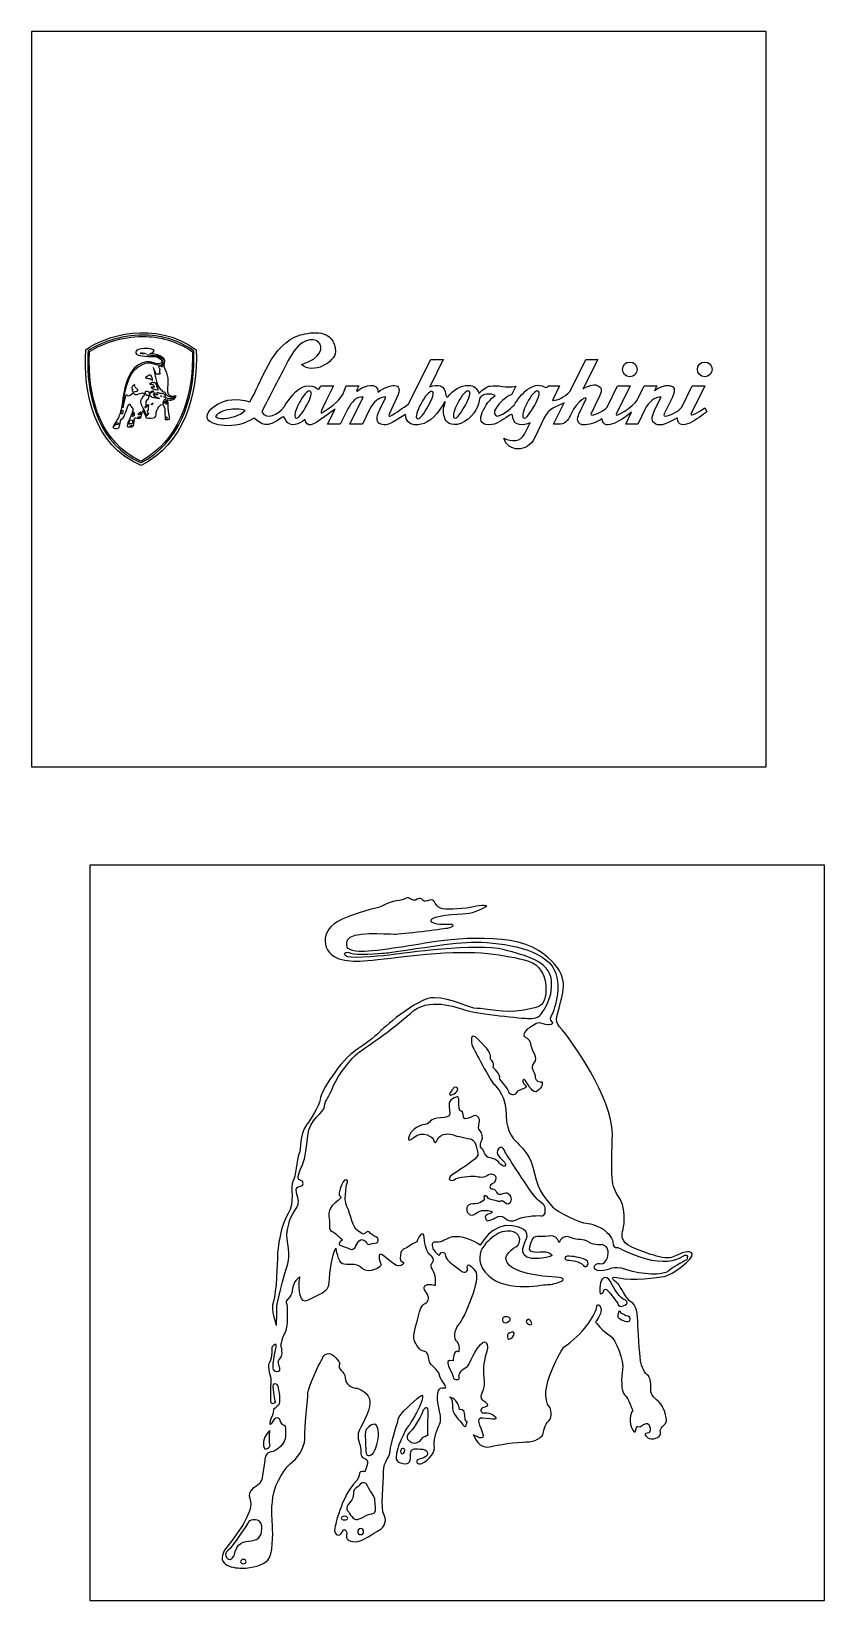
# Model space of a CAD drawing. Header units: millimetres. Extents: x -77 to -3, y -43 to 102.
import ezdxf

# ---------------------------------------------------------------- set-up
doc = ezdxf.new("R2010")
doc.units = ezdxf.units.MM
doc.header["$MEASUREMENT"] = 0
doc.layers.add('Layer 1', color=7, linetype='Continuous')

msp = doc.modelspace()

# ---------------------------------------------------------------- linework, layer by layer
at = {"layer": 'Layer 1', "color": 7}
for points, knots in [([(-76.8668, 102.1767), (-76.8668, 102.1767), (-8.8668, 102.1767), (-8.8668, 102.1767), (-8.8668, 102.1767), (-8.8668, 102.1767), (-8.8668, 34.1766), (-8.8668, 34.1766), (-8.8668, 34.1766), (-8.8668, 34.1766), (-76.8668, 34.1766), (-76.8668, 34.1766), (-76.8668, 34.1766), (-76.8668, 34.1766), (-76.8668, 102.1767), (-76.8668, 102.1767)], [0, 0, 0, 0, 0.25, 0.25, 0.25, 0.25, 0.5, 0.5, 0.5, 0.5, 0.75, 0.75, 0.75, 0.75, 1, 1, 1, 1]), ([(-71.6253, 72.5921), (-71.6253, 72.5921), (-71.6244, 72.6265), (-71.6244, 72.6265), (-71.6244, 72.6265), (-71.6244, 72.6265), (-71.5954, 72.6466), (-71.5954, 72.6466), (-71.5954, 72.6466), (-70.5842, 73.337), (-68.6718, 74.1001), (-66.5281, 74.1001), (-66.5281, 74.1001), (-65.0061, 74.1002), (-63.3697, 73.7141), (-61.8609, 72.6457), (-61.8609, 72.6457), (-61.8609, 72.6457), (-61.8337, 72.6265), (-61.8337, 72.6265), (-61.8337, 72.6265), (-61.8337, 72.6265), (-61.8319, 72.593), (-61.8319, 72.593), (-61.8319, 72.593), (-61.8196, 72.3707), (-61.8179, 72.1437), (-61.8179, 71.9159), (-61.8179, 71.9159), (-61.8179, 68.07), (-63.1974, 64.1177), (-66.6916, 62.2985), (-66.6916, 62.2985), (-66.6916, 62.2985), (-66.7224, 62.2835), (-66.7224, 62.2835), (-66.7224, 62.2835), (-66.7224, 62.2835), (-66.7532, 62.2967), (-66.7532, 62.2967), (-66.7532, 62.2967), (-70.5402, 63.9841), (-71.6507, 67.9935), (-71.6507, 71.6188), (-71.6507, 71.6188), (-71.6507, 71.9485), (-71.6402, 72.2712), (-71.6253, 72.5921)], [0, 0, 0, 0, 0.08333333, 0.08333333, 0.08333333, 0.08333333, 0.16666667, 0.16666667, 0.16666667, 0.16666667, 0.25, 0.25, 0.25, 0.25, 0.33333333, 0.33333333, 0.33333333, 0.33333333, 0.41666667, 0.41666667, 0.41666667, 0.41666667, 0.5, 0.5, 0.5, 0.5, 0.58333333, 0.58333333, 0.58333333, 0.58333333, 0.66666667, 0.66666667, 0.66666667, 0.66666667, 0.75, 0.75, 0.75, 0.75, 0.83333333, 0.83333333, 0.83333333, 0.83333333, 0.91666667, 0.91666667, 0.91666667, 0.91666667, 1, 1, 1, 1]), ([(-65.8195, 72.2542), (-65.8195, 72.2542), (-66.1906, 72.2542), (-66.1906, 72.2542), (-66.1906, 72.2542), (-65.0054, 72.1153), (-64.739, 72.0534), (-64.6974, 71.6074), (-64.6974, 71.6074), (-64.6974, 71.5024), (-64.7706, 71.3145), (-64.8747, 71.3145), (-64.8747, 71.3145), (-65.8812, 71.3274), (-65.7125, 71.8946), (-66.9861, 71.167), (-66.9861, 71.167), (-67.9646, 70.5635), (-68.3099, 68.4546), (-68.414, 67.4575), (-68.414, 67.4575), (-68.414, 67.4575), (-68.3932, 67.3527), (-68.3932, 67.3527), (-68.3932, 67.3527), (-68.3724, 67.4051), (-68.3099, 68.0347), (-68.2474, 68.061), (-68.2474, 68.061), (-68.2474, 68.061), (-68.1642, 68.4808), (-68.1642, 68.4808), (-68.1642, 68.4808), (-68.0809, 68.5859), (-68.0227, 68.5616), (-67.8978, 68.4304), (-67.8978, 68.4304), (-67.5698, 68.507), (-67.592, 68.6992), (-67.4879, 68.7254), (-67.4879, 68.7254), (-67.363, 68.7518), (-67.3594, 68.5879), (-67.2216, 68.5737), (-67.2216, 68.5737), (-67.1591, 68.5212), (-66.77, 68.7496), (-66.5453, 68.7112), (-66.5453, 68.7112), (-66.3996, 68.7112), (-66.3529, 68.5333), (-66.457, 68.4808), (-66.457, 68.4808), (-66.5611, 68.4283), (-66.6027, 68.2447), (-66.6652, 68.1659), (-66.6652, 68.1659), (-66.8884, 67.827), (-66.5697, 67.5369), (-66.3464, 66.9703), (-66.3464, 66.9703), (-66.2021, 66.6194), (-66.1267, 66.4668), (-66.1562, 66.7944), (-66.1562, 66.7944), (-66.0959, 66.8215), (-66.0356, 66.7689), (-65.9839, 66.7959), (-65.9839, 66.7959), (-66.0951, 66.8945), (-66.0858, 66.9511), (-66.1483, 67.0561), (-66.1483, 67.0561), (-66.1899, 67.1348), (-66.0672, 67.0789), (-66.0463, 67.1313), (-66.0463, 67.1313), (-66.1088, 67.3413), (-66.0198, 67.6411), (-66.0406, 67.6674), (-66.0406, 67.6674), (-66.1031, 67.7461), (-66.1684, 67.4008), (-66.3758, 67.3795), (-66.3758, 67.3795), (-66.3335, 67.5476), (-66.3321, 67.4646), (-66.289, 67.5745), (-66.289, 67.5745), (-66.2028, 67.7739), (-66.3787, 67.9177), (-66.2143, 68.0404), (-66.2143, 68.0404), (-66.131, 68.093), (-66.1238, 68.1397), (-66.0614, 68.1922), (-66.0614, 68.1922), (-66.0162, 68.349), (-65.9609, 68.5049), (-66.0025, 68.5311), (-66.0025, 68.5311), (-66.065, 68.5574), (-66.0765, 68.4829), (-66.1598, 68.5354), (-66.1598, 68.5354), (-66.3055, 68.6142), (-66.299, 68.7091), (-66.3543, 68.8566), (-66.3543, 68.8566), (-66.2279, 68.8645), (-66.1806, 68.907), (-65.9781, 68.8219), (-65.9781, 68.8219), (-65.9157, 68.7694), (-65.9099, 68.7169), (-65.9099, 68.5858), (-65.9099, 68.5858), (-65.9099, 68.4808), (-65.79, 68.3808), (-65.6859, 68.3283), (-65.6859, 68.3283), (-65.5402, 68.2496), (-65.1755, 68.217), (-65.0089, 68.2432), (-65.0089, 68.2432), (-65.2925, 68.3283), (-65.5079, 68.4255), (-65.5926, 68.6071), (-65.5926, 68.6071), (-65.4742, 68.7553), (-65.36, 68.8857), (-65.4023, 68.5779), (-65.4023, 68.5779), (-65.3399, 68.5779), (-65.2351, 68.5737), (-65.131, 68.5737), (-65.131, 68.5737), (-65.3808, 68.6788), (-65.2502, 68.9453), (-64.9874, 68.6829), (-64.9874, 68.6829), (-64.6284, 68.7304), (-64.2178, 68.412), (-64.6234, 68.395), (-64.6234, 68.395), (-64.7275, 68.4213), (-63.8495, 67.9809), (-63.6126, 68.3489), (-63.6126, 68.3489), (-63.7009, 68.3915), (-64.3147, 68.261), (-64.5315, 68.8056), (-64.5315, 68.8056), (-64.5523, 68.858), (-64.6873, 68.8219), (-64.7498, 68.9006), (-64.7498, 68.9006), (-64.9163, 69.0843), (-64.8632, 69.0126), (-64.9673, 69.1438), (-64.9673, 69.1438), (-65.2674, 69.49), (-65.3657, 70.1239), (-65.4074, 70.2813), (-65.4074, 70.2813), (-65.4426, 70.5883), (-65.4576, 70.677), (-65.5897, 71.0912), (-65.5897, 71.0912), (-65.3952, 70.7146), (-65.3629, 70.5586), (-65.2975, 70.4735), (-65.2975, 70.4735), (-65.1791, 70.4651), (-65.1496, 70.4792), (-65.1195, 70.5196), (-65.1195, 70.5196), (-65.0355, 70.4182), (-64.9996, 70.5196), (-64.9048, 70.4983), (-64.9048, 70.4983), (-65.0068, 70.592), (-65.0283, 70.7302), (-64.9716, 70.96), (-64.9716, 70.96), (-65.0614, 71.0508), (-65.1367, 71.1394), (-65.0693, 71.1713), (-65.0693, 71.1713), (-65.0168, 71.1961), (-64.8761, 71.2982), (-64.7555, 71.1288), (-64.7555, 71.1288), (-64.7555, 71.2599), (-64.5861, 71.3415), (-64.5861, 71.6564), (-64.5861, 71.6564), (-64.5861, 72.0237), (-65.103, 72.2733), (-65.8195, 72.2542)], [0, 0, 0, 0, 0.02, 0.02, 0.02, 0.02, 0.04, 0.04, 0.04, 0.04, 0.06, 0.06, 0.06, 0.06, 0.08, 0.08, 0.08, 0.08, 0.1, 0.1, 0.1, 0.1, 0.12, 0.12, 0.12, 0.12, 0.14, 0.14, 0.14, 0.14, 0.16, 0.16, 0.16, 0.16, 0.18, 0.18, 0.18, 0.18, 0.2, 0.2, 0.2, 0.2, 0.22, 0.22, 0.22, 0.22, 0.24, 0.24, 0.24, 0.24, 0.26, 0.26, 0.26, 0.26, 0.28, 0.28, 0.28, 0.28, 0.3, 0.3, 0.3, 0.3, 0.32, 0.32, 0.32, 0.32, 0.34, 0.34, 0.34, 0.34, 0.36, 0.36, 0.36, 0.36, 0.38, 0.38, 0.38, 0.38, 0.4, 0.4, 0.4, 0.4, 0.42, 0.42, 0.42, 0.42, 0.44, 0.44, 0.44, 0.44, 0.46, 0.46, 0.46, 0.46, 0.48, 0.48, 0.48, 0.48, 0.5, 0.5, 0.5, 0.5, 0.52, 0.52, 0.52, 0.52, 0.54, 0.54, 0.54, 0.54, 0.56, 0.56, 0.56, 0.56, 0.58, 0.58, 0.58, 0.58, 0.6, 0.6, 0.6, 0.6, 0.62, 0.62, 0.62, 0.62, 0.64, 0.64, 0.64, 0.64, 0.66, 0.66, 0.66, 0.66, 0.68, 0.68, 0.68, 0.68, 0.7, 0.7, 0.7, 0.7, 0.72, 0.72, 0.72, 0.72, 0.74, 0.74, 0.74, 0.74, 0.76, 0.76, 0.76, 0.76, 0.78, 0.78, 0.78, 0.78, 0.8, 0.8, 0.8, 0.8, 0.82, 0.82, 0.82, 0.82, 0.84, 0.84, 0.84, 0.84, 0.86, 0.86, 0.86, 0.86, 0.88, 0.88, 0.88, 0.88, 0.9, 0.9, 0.9, 0.9, 0.92, 0.92, 0.92, 0.92, 0.94, 0.94, 0.94, 0.94, 0.96, 0.96, 0.96, 0.96, 0.98, 0.98, 0.98, 0.98, 1, 1, 1, 1]), ([(-66.2311, 72.3858), (-66.2555, 72.3858), (-66.341, 72.4027), (-66.402, 72.4133), (-66.402, 72.4133), (-66.5728, 72.4417), (-66.6949, 72.4892), (-66.8047, 72.392), (-66.8047, 72.392), (-66.7315, 72.3716), (-66.4996, 72.3608), (-66.2311, 72.3858)], [0, 0, 0, 0, 0.33333333, 0.33333333, 0.33333333, 0.33333333, 0.66666667, 0.66666667, 0.66666667, 0.66666667, 1, 1, 1, 1]), ([(-64.9245, 68.4676), (-64.9245, 68.4676), (-64.8502, 68.4319), (-64.8502, 68.4319), (-64.8502, 68.4319), (-64.8502, 68.4319), (-64.8132, 68.427), (-64.8132, 68.427), (-64.8132, 68.427), (-64.8132, 68.427), (-64.808, 68.4376), (-64.808, 68.4376), (-64.808, 68.4376), (-64.808, 68.4376), (-64.8453, 68.4684), (-64.8453, 68.4684), (-64.8453, 68.4684), (-64.8453, 68.4684), (-64.8771, 68.4839), (-64.8771, 68.4839), (-64.8771, 68.4839), (-64.8771, 68.4839), (-64.9299, 68.4834), (-64.9299, 68.4834), (-64.9299, 68.4834), (-64.9242, 68.4794), (-64.9224, 68.4742), (-64.9245, 68.4676)], [0, 0, 0, 0, 0.14285714, 0.14285714, 0.14285714, 0.14285714, 0.28571429, 0.28571429, 0.28571429, 0.28571429, 0.42857143, 0.42857143, 0.42857143, 0.42857143, 0.57142857, 0.57142857, 0.57142857, 0.57142857, 0.71428571, 0.71428571, 0.71428571, 0.71428571, 0.85714286, 0.85714286, 0.85714286, 0.85714286, 1, 1, 1, 1]), ([(-64.3502, 67.6822), (-64.3502, 67.6822), (-64.3396, 67.8449), (-64.3396, 67.8449), (-64.3396, 67.8449), (-64.3361, 67.9021), (-64.3765, 67.9487), (-64.395, 67.9997), (-64.395, 67.9997), (-64.395, 67.9997), (-64.4346, 68.1096), (-64.4346, 68.1096), (-64.4346, 68.1096), (-64.4442, 68.1263), (-64.4891, 68.1782), (-64.5181, 68.2037), (-64.5181, 68.2037), (-64.6245, 68.0059), (-64.7106, 67.852), (-64.6685, 67.7702), (-64.6685, 67.7702), (-64.613, 67.6506), (-64.6306, 67.7886), (-64.5893, 67.859), (-64.5893, 67.859), (-64.5128, 67.9443), (-64.5533, 68.0155), (-64.446, 67.9205), (-64.446, 67.9205), (-64.446, 67.9205), (-64.4266, 67.8581), (-64.4266, 67.8581), (-64.4266, 67.8581), (-64.4266, 67.8581), (-64.4126, 67.8036), (-64.4126, 67.8036), (-64.4126, 67.8036), (-64.4126, 67.7649), (-64.402, 67.7315), (-64.3502, 67.6822)], [0, 0, 0, 0, 0.1, 0.1, 0.1, 0.1, 0.2, 0.2, 0.2, 0.2, 0.3, 0.3, 0.3, 0.3, 0.4, 0.4, 0.4, 0.4, 0.5, 0.5, 0.5, 0.5, 0.6, 0.6, 0.6, 0.6, 0.7, 0.7, 0.7, 0.7, 0.8, 0.8, 0.8, 0.8, 0.9, 0.9, 0.9, 0.9, 1, 1, 1, 1]), ([(-51.0749, 68.9195), (-50.8243, 68.8077), (-51.0107, 68.2951), (-51.3756, 67.6102), (-51.3756, 67.6102), (-51.7458, 66.9253), (-52.1916, 66.2807), (-52.4114, 66.4346), (-52.4114, 66.4346), (-52.589, 66.5761), (-52.4404, 67.1459), (-52.0755, 67.8309), (-52.0755, 67.8309), (-51.7089, 68.5115), (-51.3106, 69.0056), (-51.0749, 68.9195)], [0, 0, 0, 0, 0.25, 0.25, 0.25, 0.25, 0.5, 0.5, 0.5, 0.5, 0.75, 0.75, 0.75, 0.75, 1, 1, 1, 1]), ([(-39.7921, 68.88), (-39.5116, 68.8112), (-39.735, 68.2556), (-40.1183, 67.5635), (-40.1183, 67.5635), (-40.4998, 66.8717), (-40.9589, 66.22), (-41.1726, 66.3686), (-41.1726, 66.3686), (-41.3483, 66.5076), (-41.1919, 67.0799), (-40.8103, 67.7719), (-40.8103, 67.7719), (-40.4304, 68.4596), (-40.0365, 68.9378), (-39.7921, 68.88)], [0, 0, 0, 0, 0.25, 0.25, 0.25, 0.25, 0.5, 0.5, 0.5, 0.5, 0.75, 0.75, 0.75, 0.75, 1, 1, 1, 1]), ([(-36.4077, 68.9195), (-36.1571, 68.8077), (-36.3436, 68.2951), (-36.7085, 67.6102), (-36.7085, 67.6102), (-37.0786, 66.9253), (-37.5244, 66.2807), (-37.7443, 66.4346), (-37.7443, 66.4346), (-37.9217, 66.5761), (-37.7733, 67.1459), (-37.4083, 67.8309), (-37.4083, 67.8309), (-37.0416, 68.5115), (-36.6434, 69.0056), (-36.4077, 68.9195)], [0, 0, 0, 0, 0.25, 0.25, 0.25, 0.25, 0.5, 0.5, 0.5, 0.5, 0.75, 0.75, 0.75, 0.75, 1, 1, 1, 1]), ([(-29.9925, 68.9195), (-29.7419, 68.8077), (-29.9284, 68.2951), (-30.2933, 67.6102), (-30.2933, 67.6102), (-30.6635, 66.9253), (-31.1093, 66.2807), (-31.3291, 66.4346), (-31.3291, 66.4346), (-31.5066, 66.5761), (-31.3582, 67.1459), (-30.9932, 67.8309), (-30.9932, 67.8309), (-30.6266, 68.5115), (-30.2283, 69.0056), (-29.9925, 68.9195)], [0, 0, 0, 0, 0.25, 0.25, 0.25, 0.25, 0.5, 0.5, 0.5, 0.5, 0.75, 0.75, 0.75, 0.75, 1, 1, 1, 1]), ([(-68.466, 66.7955), (-68.4342, 66.7964), (-68.4153, 66.8376), (-68.4092, 66.9195), (-68.4092, 66.9195), (-68.4078, 66.9379), (-68.4052, 66.9597), (-68.4013, 66.985), (-68.4013, 66.985), (-68.3891, 67.0655), (-68.3888, 67.1085), (-68.4005, 67.1141), (-68.4005, 67.1141), (-68.4005, 67.1141), (-68.4854, 67.1551), (-68.4854, 67.1551), (-68.4854, 67.1551), (-68.4854, 67.1551), (-68.5522, 66.9667), (-68.5522, 66.9667), (-68.5522, 66.9667), (-68.5773, 66.8959), (-68.5567, 66.7931), (-68.466, 66.7955)], [0, 0, 0, 0, 0.16666667, 0.16666667, 0.16666667, 0.16666667, 0.33333333, 0.33333333, 0.33333333, 0.33333333, 0.5, 0.5, 0.5, 0.5, 0.66666667, 0.66666667, 0.66666667, 0.66666667, 0.83333333, 0.83333333, 0.83333333, 0.83333333, 1, 1, 1, 1]), ([(-67.3645, 66.6778), (-67.3645, 66.6778), (-67.3438, 66.7198), (-67.3438, 66.7198), (-67.3438, 66.7198), (-67.3171, 66.7737), (-67.4022, 67.027), (-67.4253, 66.9536), (-67.4253, 66.9536), (-67.4253, 66.9536), (-67.4713, 66.8071), (-67.4713, 66.8071), (-67.4713, 66.8071), (-67.4713, 66.8071), (-67.4657, 66.7655), (-67.4657, 66.7655), (-67.4657, 66.7655), (-67.4657, 66.7655), (-67.4512, 66.6985), (-67.4512, 66.6985), (-67.4512, 66.6985), (-67.455, 66.6663), (-67.4605, 66.6428), (-67.4677, 66.6283), (-67.4677, 66.6283), (-67.4677, 66.6283), (-67.5006, 66.5618), (-67.5006, 66.5618), (-67.5006, 66.5618), (-67.5006, 66.5618), (-67.3981, 66.5991), (-67.3981, 66.5991), (-67.3981, 66.5991), (-67.3981, 66.5991), (-67.3645, 66.6778), (-67.3645, 66.6778)], [0, 0, 0, 0, 0.11111111, 0.11111111, 0.11111111, 0.11111111, 0.22222222, 0.22222222, 0.22222222, 0.22222222, 0.33333333, 0.33333333, 0.33333333, 0.33333333, 0.44444444, 0.44444444, 0.44444444, 0.44444444, 0.55555556, 0.55555556, 0.55555556, 0.55555556, 0.66666667, 0.66666667, 0.66666667, 0.66666667, 0.77777778, 0.77777778, 0.77777778, 0.77777778, 0.88888889, 0.88888889, 0.88888889, 0.88888889, 1, 1, 1, 1]), ([(-66.8248, 66.716), (-66.8248, 66.716), (-66.8182, 66.7293), (-66.8182, 66.7293), (-66.8182, 66.7293), (-66.8166, 66.7327), (-66.8132, 66.7354), (-66.8082, 66.7378), (-66.8082, 66.7378), (-66.7871, 66.7477), (-66.7769, 66.7544), (-66.7777, 66.7582), (-66.7777, 66.7582), (-66.7777, 66.7582), (-66.7919, 66.8244), (-66.7919, 66.8244), (-66.7919, 66.8244), (-66.7919, 66.8244), (-66.7807, 66.8909), (-66.7807, 66.8909), (-66.7807, 66.8909), (-66.7715, 66.9458), (-66.7837, 66.9858), (-66.8172, 67.0106), (-66.8172, 67.0106), (-66.8578, 66.9361), (-66.8842, 66.8941), (-66.8963, 66.885), (-66.8963, 66.885), (-66.8963, 66.885), (-66.9528, 66.8424), (-66.9528, 66.8424), (-66.9528, 66.8424), (-67.0518, 66.7679), (-66.8783, 66.6671), (-66.8248, 66.716)], [0, 0, 0, 0, 0.11111111, 0.11111111, 0.11111111, 0.11111111, 0.22222222, 0.22222222, 0.22222222, 0.22222222, 0.33333333, 0.33333333, 0.33333333, 0.33333333, 0.44444444, 0.44444444, 0.44444444, 0.44444444, 0.55555556, 0.55555556, 0.55555556, 0.55555556, 0.66666667, 0.66666667, 0.66666667, 0.66666667, 0.77777778, 0.77777778, 0.77777778, 0.77777778, 0.88888889, 0.88888889, 0.88888889, 0.88888889, 1, 1, 1, 1]), ([(-65.7055, 67.6554), (-65.7055, 67.6554), (-65.6595, 67.6967), (-65.6595, 67.6967), (-65.6595, 67.6967), (-65.6595, 67.6967), (-65.6129, 67.7647), (-65.6129, 67.7647), (-65.6129, 67.7647), (-65.6129, 67.7647), (-65.6049, 67.7761), (-65.6049, 67.7761), (-65.6049, 67.7761), (-65.6049, 67.7761), (-65.6373, 67.7903), (-65.6373, 67.7903), (-65.6373, 67.7903), (-65.6373, 67.7903), (-65.6495, 67.7703), (-65.6495, 67.7703), (-65.6495, 67.7703), (-65.6832, 67.7923), (-65.8038, 67.7008), (-65.7478, 67.6753), (-65.7478, 67.6753), (-65.7478, 67.6753), (-65.7055, 67.6554), (-65.7055, 67.6554)], [0, 0, 0, 0, 0.14285714, 0.14285714, 0.14285714, 0.14285714, 0.28571429, 0.28571429, 0.28571429, 0.28571429, 0.42857143, 0.42857143, 0.42857143, 0.42857143, 0.57142857, 0.57142857, 0.57142857, 0.57142857, 0.71428571, 0.71428571, 0.71428571, 0.71428571, 0.85714286, 0.85714286, 0.85714286, 0.85714286, 1, 1, 1, 1]), ([(-58.7193, 67.1688), (-58.0616, 67.306), (-57.5692, 67.2813), (-57.0962, 67.116), (-57.0962, 67.116), (-57.4118, 66.7855), (-57.8831, 66.5814), (-58.5382, 66.4442), (-58.5382, 66.4442), (-59.1958, 66.3071), (-59.6628, 66.3739), (-59.821, 66.5541), (-59.821, 66.5541), (-59.7384, 66.7582), (-59.3744, 67.0316), (-58.7193, 67.1688)], [0, 0, 0, 0, 0.25, 0.25, 0.25, 0.25, 0.5, 0.5, 0.5, 0.5, 0.75, 0.75, 0.75, 0.75, 1, 1, 1, 1]), ([(-69.152, 65.728), (-69.1306, 65.7996), (-69.076, 65.83), (-68.9881, 65.819), (-68.9881, 65.819), (-68.9881, 65.819), (-68.8853, 65.8062), (-68.8853, 65.8062), (-68.8853, 65.8062), (-68.7832, 65.7934), (-68.7515, 65.8828), (-68.7903, 65.917), (-68.7903, 65.917), (-68.7903, 65.917), (-68.859, 65.9888), (-68.859, 65.9888), (-68.859, 65.9888), (-68.8757, 66.0096), (-69.0292, 65.9849), (-69.0383, 65.9714), (-69.0383, 65.9714), (-69.0383, 65.9714), (-69.236, 65.6777), (-69.236, 65.6777), (-69.236, 65.6777), (-69.2203, 65.6306), (-69.1981, 65.6455), (-69.1781, 65.6886), (-69.1781, 65.6886), (-69.1781, 65.6886), (-69.152, 65.728), (-69.152, 65.728)], [0, 0, 0, 0, 0.125, 0.125, 0.125, 0.125, 0.25, 0.25, 0.25, 0.25, 0.375, 0.375, 0.375, 0.375, 0.5, 0.5, 0.5, 0.5, 0.625, 0.625, 0.625, 0.625, 0.75, 0.75, 0.75, 0.75, 0.875, 0.875, 0.875, 0.875, 1, 1, 1, 1]), ([(-67.8623, 65.8583), (-67.8185, 65.862), (-67.7876, 65.8676), (-67.7682, 65.8748), (-67.7682, 65.8748), (-67.7682, 65.8748), (-67.5536, 65.9029), (-67.5536, 65.9029), (-67.5536, 65.9029), (-67.5256, 65.9006), (-67.4968, 65.9217), (-67.4674, 65.9662), (-67.4674, 65.9662), (-67.5219, 66.0471), (-67.5284, 66.1233), (-67.4854, 66.1955), (-67.4854, 66.1955), (-67.4961, 66.2054), (-67.6254, 66.2731), (-67.6907, 66.271), (-67.6907, 66.271), (-67.7352, 66.2676), (-67.8336, 66.0121), (-67.8623, 65.8583)], [0, 0, 0, 0, 0.16666667, 0.16666667, 0.16666667, 0.16666667, 0.33333333, 0.33333333, 0.33333333, 0.33333333, 0.5, 0.5, 0.5, 0.5, 0.66666667, 0.66666667, 0.66666667, 0.66666667, 0.83333333, 0.83333333, 0.83333333, 0.83333333, 1, 1, 1, 1]), ([(-67.7389, 65.638), (-67.7389, 65.638), (-67.6316, 65.638), (-67.6316, 65.638), (-67.6316, 65.638), (-67.6316, 65.638), (-67.6087, 65.7997), (-67.6087, 65.7997), (-67.6087, 65.7997), (-67.658, 65.7734), (-67.7512, 65.7126), (-67.7389, 65.638)], [0, 0, 0, 0, 0.33333333, 0.33333333, 0.33333333, 0.33333333, 0.66666667, 0.66666667, 0.66666667, 0.66666667, 1, 1, 1, 1]), ([(-67.0011, 66.4495), (-66.9598, 66.4312), (-66.9141, 66.4126), (-66.8455, 66.4548), (-66.8455, 66.4548), (-66.8455, 66.4548), (-66.82, 66.5534), (-66.82, 66.5534), (-66.82, 66.5534), (-66.82, 66.5534), (-66.9493, 66.5471), (-66.9493, 66.5471), (-66.9493, 66.5471), (-66.9493, 66.5471), (-67.0011, 66.4495), (-67.0011, 66.4495)], [0, 0, 0, 0, 0.25, 0.25, 0.25, 0.25, 0.5, 0.5, 0.5, 0.5, 0.75, 0.75, 0.75, 0.75, 1, 1, 1, 1]), ([(-64.4534, 66.4976), (-64.4275, 66.4873), (-64.3968, 66.4829), (-64.3774, 66.4618), (-64.3774, 66.4618), (-64.3361, 66.4022), (-64.3162, 66.3765), (-64.2943, 66.4209), (-64.2943, 66.4209), (-64.2943, 66.4209), (-64.2839, 66.442), (-64.2839, 66.442), (-64.2839, 66.442), (-64.2702, 66.4695), (-64.3055, 66.4809), (-64.3266, 66.4884), (-64.3266, 66.4884), (-64.3266, 66.4884), (-64.4273, 66.5239), (-64.4273, 66.5239), (-64.4273, 66.5239), (-64.4436, 66.5298), (-64.4705, 66.515), (-64.4534, 66.4976)], [0, 0, 0, 0, 0.16666667, 0.16666667, 0.16666667, 0.16666667, 0.33333333, 0.33333333, 0.33333333, 0.33333333, 0.5, 0.5, 0.5, 0.5, 0.66666667, 0.66666667, 0.66666667, 0.66666667, 0.83333333, 0.83333333, 0.83333333, 0.83333333, 1, 1, 1, 1]), ([(-71.4615, 25.0702), (-71.4615, 25.0702), (-3.4615, 25.0702), (-3.4615, 25.0702), (-3.4615, 25.0702), (-3.4615, 25.0702), (-3.4615, -42.9299), (-3.4615, -42.9299), (-3.4615, -42.9299), (-3.4615, -42.9299), (-71.4615, -42.9299), (-71.4615, -42.9299), (-71.4615, -42.9299), (-71.4615, -42.9299), (-71.4615, 25.0702), (-71.4615, 25.0702)], [0, 0, 0, 0, 0.25, 0.25, 0.25, 0.25, 0.5, 0.5, 0.5, 0.5, 0.75, 0.75, 0.75, 0.75, 1, 1, 1, 1]), ([(-27.288, -11.4418), (-27.5779, -11.4169), (-27.5779, -11.0691), (-27.288, -11.0774), (-27.288, -11.0774), (-26.7329, -11.0939), (-26.0951, -11.1602), (-25.5815, -11.417), (-25.5815, -11.417), (-25.1341, -11.6489), (-25.4407, -12.2868), (-25.772, -11.9389), (-25.772, -11.9389), (-26.2027, -11.4915), (-26.7827, -11.4998), (-27.288, -11.4418)], [0, 0, 0, 0, 0.25, 0.25, 0.25, 0.25, 0.5, 0.5, 0.5, 0.5, 0.75, 0.75, 0.75, 0.75, 1, 1, 1, 1]), ([(-23.9329, -14.3742), (-23.9329, -14.3742), (-24.2727, -14.8217), (-24.2727, -14.3743), (-24.2727, -14.3743), (-24.2726, -13.9353), (-24.1981, -13.0655), (-23.8336, -13.0655), (-23.8336, -13.0655), (-23.4608, -13.0654), (-23.4112, -13.1483), (-23.1212, -13.7199), (-23.1212, -13.7199), (-22.8396, -14.2997), (-22.4419, -14.8962), (-21.8952, -15.1613), (-21.8952, -15.1613), (-21.3484, -15.4263), (-22.3425, -15.9483), (-22.5248, -15.6086), (-22.5248, -15.6086), (-22.7069, -15.269), (-23.3615, -14.4323), (-23.494, -14.2998), (-23.494, -14.2998), (-23.6183, -14.1672), (-23.9082, -13.9601), (-23.9329, -14.3742)], [0, 0, 0, 0, 0.14285714, 0.14285714, 0.14285714, 0.14285714, 0.28571429, 0.28571429, 0.28571429, 0.28571429, 0.42857143, 0.42857143, 0.42857143, 0.42857143, 0.57142857, 0.57142857, 0.57142857, 0.57142857, 0.71428571, 0.71428571, 0.71428571, 0.71428571, 0.85714286, 0.85714286, 0.85714286, 0.85714286, 1, 1, 1, 1]), ([(-22.2846, -16.3376), (-22.2846, -16.3376), (-21.8704, -16.6275), (-21.655, -16.6275), (-21.655, -16.6275), (-21.4479, -16.6275), (-21.3153, -17.1246), (-21.655, -17.1246), (-21.655, -17.1246), (-22.0029, -17.1246), (-22.5993, -16.8346), (-22.5993, -16.6772), (-22.5993, -16.6772), (-22.5993, -16.5197), (-22.5496, -15.8406), (-22.2846, -16.3376)], [0, 0, 0, 0, 0.25, 0.25, 0.25, 0.25, 0.5, 0.5, 0.5, 0.5, 0.75, 0.75, 0.75, 0.75, 1, 1, 1, 1]), ([(-33.1528, -17.2073), (-33.2938, -17.1494), (-33.3103, -16.8595), (-33.2026, -16.7518), (-33.2026, -16.7518), (-33.07, -16.6275), (-32.8216, -16.6772), (-32.6642, -16.7518), (-32.6642, -16.7518), (-32.5731, -16.7932), (-32.5234, -16.9672), (-32.5979, -17.0334), (-32.5979, -17.0334), (-32.7387, -17.1659), (-32.9707, -17.2902), (-33.1528, -17.2073)], [0, 0, 0, 0, 0.25, 0.25, 0.25, 0.25, 0.5, 0.5, 0.5, 0.5, 0.75, 0.75, 0.75, 0.75, 1, 1, 1, 1]), ([(-31.0737, -17.1328), (-31.0902, -17.0251), (-30.9246, -16.8926), (-30.8335, -16.934), (-30.8335, -16.934), (-30.676, -16.9919), (-30.5767, -17.166), (-30.5518, -17.3234), (-30.5518, -17.3234), (-30.5434, -17.3978), (-30.6926, -17.4311), (-30.7672, -17.4062), (-30.7672, -17.4062), (-30.8914, -17.3564), (-31.0571, -17.2654), (-31.0737, -17.1328)], [0, 0, 0, 0, 0.25, 0.25, 0.25, 0.25, 0.5, 0.5, 0.5, 0.5, 0.75, 0.75, 0.75, 0.75, 1, 1, 1, 1]), ([(-32.689, -18.7482), (-32.8463, -18.7647), (-32.8547, -18.3754), (-32.7387, -18.2594), (-32.7387, -18.2594), (-32.6144, -18.1185), (-32.2086, -18.0275), (-32.1837, -18.2097), (-32.1837, -18.2097), (-32.1588, -18.4499), (-32.4405, -18.7233), (-32.689, -18.7482)], [0, 0, 0, 0, 0.33333333, 0.33333333, 0.33333333, 0.33333333, 0.66666667, 0.66666667, 0.66666667, 0.66666667, 1, 1, 1, 1]), ([(-45.9182, -27.1396), (-45.9182, -27.1396), (-45.0402, -26.0545), (-44.8082, -27.0071), (-44.8082, -27.0071), (-44.568, -27.9514), (-45.1064, -29.2355), (-45.3135, -29.3763), (-45.3135, -29.3763), (-45.5123, -29.5089), (-45.9182, -29.7077), (-45.9182, -29.103), (-45.9182, -29.103), (-45.9182, -28.4899), (-46.0259, -27.5456), (-45.9182, -27.1396)], [0, 0, 0, 0, 0.25, 0.25, 0.25, 0.25, 0.5, 0.5, 0.5, 0.5, 0.75, 0.75, 0.75, 0.75, 1, 1, 1, 1]), ([(-41.826, -28.2249), (-41.826, -28.2249), (-42.4059, -27.8852), (-41.8675, -27.3799), (-41.8675, -27.3799), (-41.329, -26.8828), (-40.6746, -25.574), (-40.6332, -25.4001), (-40.6332, -25.4001), (-40.5917, -25.2261), (-40.1527, -24.8202), (-40.1527, -25.3835), (-40.1527, -25.3835), (-40.1527, -25.9385), (-40.2107, -27.3219), (-40.1527, -27.6284), (-40.1527, -27.6284), (-40.1527, -27.6284), (-40.6166, -27.7113), (-40.7906, -28.0178), (-40.7906, -28.0178), (-40.9562, -28.3243), (-41.5527, -28.4982), (-41.826, -28.2249)], [0, 0, 0, 0, 0.16666667, 0.16666667, 0.16666667, 0.16666667, 0.33333333, 0.33333333, 0.33333333, 0.33333333, 0.5, 0.5, 0.5, 0.5, 0.66666667, 0.66666667, 0.66666667, 0.66666667, 0.83333333, 0.83333333, 0.83333333, 0.83333333, 1, 1, 1, 1]), ([(-54.7902, -27.1893), (-54.7902, -27.1893), (-54.9062, -28.142), (-54.7902, -28.4568), (-54.7902, -28.4568), (-54.6742, -28.7799), (-55.3287, -29.1941), (-55.3867, -28.6225), (-55.3867, -28.6225), (-55.4446, -28.0426), (-55.1878, -27.5456), (-54.7902, -27.1893)], [0, 0, 0, 0, 0.33333333, 0.33333333, 0.33333333, 0.33333333, 0.66666667, 0.66666667, 0.66666667, 0.66666667, 1, 1, 1, 1]), ([(-42.6875, -29.0201), (-42.671, -28.9289), (-42.555, -28.8544), (-42.4639, -28.8627), (-42.4639, -28.8627), (-42.381, -28.871), (-42.2899, -28.9787), (-42.3065, -29.0532), (-42.3065, -29.0532), (-42.3396, -29.1858), (-42.4473, -29.3598), (-42.5799, -29.3432), (-42.5799, -29.3432), (-42.6875, -29.3348), (-42.7207, -29.1278), (-42.6875, -29.0201)], [0, 0, 0, 0, 0.25, 0.25, 0.25, 0.25, 0.5, 0.5, 0.5, 0.5, 0.75, 0.75, 0.75, 0.75, 1, 1, 1, 1]), ([(-46.6306, -32.3832), (-46.6306, -32.3832), (-46.0922, -31.6047), (-45.7526, -32.3171), (-45.7526, -32.3171), (-45.4129, -33.0294), (-45.0733, -33.2283), (-45.0733, -33.6756), (-45.0733, -33.6756), (-45.0733, -34.1147), (-44.8082, -34.8602), (-45.3467, -34.8933), (-45.3467, -34.8933), (-45.8851, -34.9265), (-46.465, -35.4981), (-46.8377, -35.4318), (-46.8377, -35.4318), (-47.2105, -35.3654), (-47.5502, -34.6531), (-47.5502, -34.6531), (-47.5502, -34.6531), (-47.5502, -34.653), (-47.9561, -34.4543), (-47.3762, -33.8413), (-47.3762, -33.8413), (-46.8046, -33.2283), (-47.3762, -32.7893), (-46.6306, -32.3832)], [0, 0, 0, 0, 0.14285714, 0.14285714, 0.14285714, 0.14285714, 0.28571429, 0.28571429, 0.28571429, 0.28571429, 0.42857143, 0.42857143, 0.42857143, 0.42857143, 0.57142857, 0.57142857, 0.57142857, 0.57142857, 0.71428571, 0.71428571, 0.71428571, 0.71428571, 0.85714286, 0.85714286, 0.85714286, 0.85714286, 1, 1, 1, 1]), ([(-58.1037, -38.7867), (-58.1037, -38.7867), (-58.4434, -39.2672), (-58.6505, -39.1015), (-58.6505, -39.1015), (-58.8575, -38.9441), (-59.0647, -38.6045), (-58.6753, -38.3063), (-58.6753, -38.3063), (-58.2859, -38.008), (-56.8529, -35.8046), (-56.7369, -35.6223), (-56.7369, -35.6223), (-56.6209, -35.4401), (-55.6434, -35.233), (-55.5523, -36.0034), (-55.5523, -36.0034), (-55.4612, -36.7821), (-55.7594, -37.3536), (-56.4884, -37.3951), (-56.4884, -37.3951), (-57.2174, -37.4448), (-57.8966, -37.5524), (-58.1037, -38.7867)], [0, 0, 0, 0, 0.16666667, 0.16666667, 0.16666667, 0.16666667, 0.33333333, 0.33333333, 0.33333333, 0.33333333, 0.5, 0.5, 0.5, 0.5, 0.66666667, 0.66666667, 0.66666667, 0.66666667, 0.83333333, 0.83333333, 0.83333333, 0.83333333, 1, 1, 1, 1]), ([(-47.8815, -35.1252), (-47.7158, -35.1252), (-47.5833, -35.1998), (-47.5833, -35.2992), (-47.5833, -35.2992), (-47.5833, -35.3903), (-47.7158, -35.4649), (-47.8815, -35.4649), (-47.8815, -35.4649), (-48.0555, -35.4649), (-48.188, -35.3904), (-48.188, -35.2992), (-48.188, -35.2992), (-48.188, -35.1997), (-48.0555, -35.1253), (-47.8815, -35.1252)], [0, 0, 0, 0, 0.25, 0.25, 0.25, 0.25, 0.5, 0.5, 0.5, 0.5, 0.75, 0.75, 0.75, 0.75, 1, 1, 1, 1]), ([(-46.3987, -36.2767), (-46.2496, -36.2767), (-46.1253, -36.401), (-46.1253, -36.5501), (-46.1253, -36.5501), (-46.1253, -36.6991), (-46.2496, -36.8235), (-46.3987, -36.8235), (-46.3987, -36.8235), (-46.5478, -36.8235), (-46.6638, -36.6992), (-46.6638, -36.5501), (-46.6638, -36.5501), (-46.6638, -36.401), (-46.5478, -36.2767), (-46.3987, -36.2767)], [0, 0, 0, 0, 0.25, 0.25, 0.25, 0.25, 0.5, 0.5, 0.5, 0.5, 0.75, 0.75, 0.75, 0.75, 1, 1, 1, 1]), ([(-57.2505, -39.1263), (-57.1014, -39.1263), (-56.9854, -39.2175), (-56.9854, -39.3252), (-56.9854, -39.3252), (-56.9854, -39.4246), (-57.1014, -39.5157), (-57.2505, -39.5157), (-57.2505, -39.5157), (-57.3913, -39.5157), (-57.5156, -39.4246), (-57.5156, -39.3252), (-57.5156, -39.3252), (-57.5156, -39.2174), (-57.3913, -39.1264), (-57.2505, -39.1263)], [0, 0, 0, 0, 0.25, 0.25, 0.25, 0.25, 0.5, 0.5, 0.5, 0.5, 0.75, 0.75, 0.75, 0.75, 1, 1, 1, 1])]:
    msp.add_open_spline(points, degree=3, knots=knots, dxfattribs=at)
at = {"layer": 'Layer 1'}
for points, knots in [([(-71.8322, 72.7371), (-72.0716, 68.8104), (-71.1394, 63.9218), (-66.7145, 62.0391), (-66.7145, 62.0391), (-62.7698, 64.0109), (-61.4112, 68.5688), (-61.621, 72.7371), (-61.621, 72.7371), (-65.4546, 75.5426), (-70.1107, 73.9915), (-71.8322, 72.7371)], [0, 0, 0, 0, 0.33333333, 0.33333333, 0.33333333, 0.33333333, 0.66666667, 0.66666667, 0.66666667, 0.66666667, 1, 1, 1, 1]), ([(-65.4899, 72.6656), (-65.5797, 72.5593), (-65.547, 72.4911), (-65.8708, 72.3819), (-65.8708, 72.3819), (-65.417, 72.3955), (-64.2808, 72.138), (-64.5565, 71.4862), (-64.5565, 71.4862), (-64.7266, 70.8693), (-64.0321, 70.8771), (-64.2323, 69.0681), (-64.2323, 69.0681), (-64.3236, 68.2441), (-63.5981, 68.4546), (-63.4813, 68.4462), (-63.4813, 68.4462), (-63.6419, 68.0072), (-63.9994, 68.0724), (-64.3377, 68.115), (-64.3377, 68.115), (-64.0578, 67.6633), (-64.3386, 67.7228), (-64.1366, 66.842), (-64.1366, 66.842), (-64.0894, 66.6046), (-64.0766, 66.4506), (-64.0799, 66.3095), (-64.0799, 66.3095), (-64.2619, 66.2891), (-64.4263, 66.2663), (-64.491, 66.3017), (-64.491, 66.3017), (-64.5255, 66.9903), (-64.4376, 67.4541), (-64.7079, 67.6448), (-64.7079, 67.6448), (-64.8849, 67.7598), (-65.2987, 67.3129), (-65.3323, 66.7201), (-65.3323, 66.7201), (-65.3377, 66.6229), (-65.3578, 66.5513), (-65.4299, 66.4796), (-65.4299, 66.4796), (-65.6346, 66.4762), (-65.96, 66.3209), (-66.2313, 66.4478), (-66.2313, 66.4478), (-66.3325, 66.6619), (-66.4939, 66.9952), (-66.5226, 67.1293), (-66.5226, 67.1293), (-66.5361, 67.1363), (-66.5974, 66.9286), (-66.6328, 66.8236), (-66.6328, 66.8236), (-66.7056, 66.6102), (-66.714, 66.4946), (-66.7892, 66.3981), (-66.7892, 66.3981), (-66.9627, 66.3117), (-67.1995, 66.479), (-67.2922, 66.4293), (-67.2922, 66.4293), (-67.2922, 66.4293), (-67.342, 66.2493), (-67.342, 66.2493), (-67.342, 66.2493), (-67.3666, 66.0451), (-67.3719, 65.7082), (-67.4659, 65.6429), (-67.4659, 65.6429), (-67.5551, 65.5848), (-67.9811, 65.5834), (-68.0139, 65.6734), (-68.0139, 65.6734), (-67.976, 66.0301), (-67.5605, 66.7101), (-67.4473, 67.2094), (-67.4473, 67.2094), (-67.4115, 67.2832), (-67.7041, 67.4611), (-67.76, 67.7427), (-67.76, 67.7427), (-68.0192, 67.5746), (-68.0996, 66.7761), (-68.3837, 66.457), (-68.3837, 66.457), (-68.6948, 66.1826), (-68.5972, 66.2003), (-68.6375, 65.9365), (-68.6375, 65.9365), (-68.6718, 65.711), (-68.7195, 65.5578), (-68.7695, 65.5096), (-68.7695, 65.5096), (-68.9134, 65.3678), (-69.288, 65.45), (-69.3371, 65.594), (-69.3371, 65.594), (-69.2907, 65.6784), (-69.085, 66.0045), (-69.0131, 66.1152), (-69.0131, 66.1152), (-68.8147, 66.4244), (-68.7684, 66.557), (-68.7623, 66.591), (-68.7623, 66.591), (-68.7623, 66.591), (-68.7014, 66.7202), (-68.7014, 66.7202), (-68.7014, 66.7202), (-68.6569, 66.8314), (-68.4796, 67.5016), (-68.4444, 67.859), (-68.4444, 67.859), (-68.3202, 68.8391), (-68.0308, 70.7147), (-67.007, 71.3118), (-67.007, 71.3118), (-65.8097, 72.0089), (-65.483, 71.348), (-65.0675, 71.4345), (-65.0675, 71.4345), (-64.4794, 71.5557), (-64.8799, 72.0742), (-65.5228, 72.1018), (-65.5228, 72.1018), (-66.2481, 72.1394), (-67.1653, 72.1287), (-67.1976, 72.4266), (-67.1976, 72.4266), (-67.2098, 72.5359), (-67.149, 72.6911), (-67.0186, 72.7379), (-67.0186, 72.7379), (-66.5951, 72.8875), (-65.9223, 72.9293), (-65.4899, 72.6656)], [0, 0, 0, 0, 0.02857143, 0.02857143, 0.02857143, 0.02857143, 0.05714286, 0.05714286, 0.05714286, 0.05714286, 0.08571429, 0.08571429, 0.08571429, 0.08571429, 0.11428571, 0.11428571, 0.11428571, 0.11428571, 0.14285714, 0.14285714, 0.14285714, 0.14285714, 0.17142857, 0.17142857, 0.17142857, 0.17142857, 0.2, 0.2, 0.2, 0.2, 0.22857143, 0.22857143, 0.22857143, 0.22857143, 0.25714286, 0.25714286, 0.25714286, 0.25714286, 0.28571429, 0.28571429, 0.28571429, 0.28571429, 0.31428571, 0.31428571, 0.31428571, 0.31428571, 0.34285714, 0.34285714, 0.34285714, 0.34285714, 0.37142857, 0.37142857, 0.37142857, 0.37142857, 0.4, 0.4, 0.4, 0.4, 0.42857143, 0.42857143, 0.42857143, 0.42857143, 0.45714286, 0.45714286, 0.45714286, 0.45714286, 0.48571429, 0.48571429, 0.48571429, 0.48571429, 0.51428571, 0.51428571, 0.51428571, 0.51428571, 0.54285714, 0.54285714, 0.54285714, 0.54285714, 0.57142857, 0.57142857, 0.57142857, 0.57142857, 0.6, 0.6, 0.6, 0.6, 0.62857143, 0.62857143, 0.62857143, 0.62857143, 0.65714286, 0.65714286, 0.65714286, 0.65714286, 0.68571429, 0.68571429, 0.68571429, 0.68571429, 0.71428571, 0.71428571, 0.71428571, 0.71428571, 0.74285714, 0.74285714, 0.74285714, 0.74285714, 0.77142857, 0.77142857, 0.77142857, 0.77142857, 0.8, 0.8, 0.8, 0.8, 0.82857143, 0.82857143, 0.82857143, 0.82857143, 0.85714286, 0.85714286, 0.85714286, 0.85714286, 0.88571429, 0.88571429, 0.88571429, 0.88571429, 0.91428571, 0.91428571, 0.91428571, 0.91428571, 0.94285714, 0.94285714, 0.94285714, 0.94285714, 0.97142857, 0.97142857, 0.97142857, 0.97142857, 1, 1, 1, 1]), ([(-65.6645, 69.8984), (-65.7023, 69.9332), (-65.7074, 69.9739), (-65.8028, 69.9917), (-65.8028, 69.9917), (-65.8623, 70.0311), (-65.8285, 70.082), (-66.0221, 70.0705), (-66.0221, 70.0705), (-66.0828, 70.0772), (-66.1723, 70.1059), (-66.2908, 70.1567), (-66.2908, 70.1567), (-66.3131, 70.1699), (-66.2982, 70.1944), (-66.2936, 70.2028), (-66.2936, 70.2028), (-66.1485, 70.3119), (-65.9952, 70.3956), (-65.8336, 70.4025), (-65.8336, 70.4025), (-65.8064, 70.3892), (-65.7934, 70.3495), (-65.784, 70.345), (-65.784, 70.345), (-65.7431, 70.3255), (-65.7716, 70.2637), (-65.7432, 70.2317), (-65.7432, 70.2317), (-65.7143, 70.1992), (-65.6533, 70.1698), (-65.6778, 70.1202), (-65.6778, 70.1202), (-65.7072, 70.0609), (-65.6379, 69.9619), (-65.6645, 69.8984)], [0, 0, 0, 0, 0.11111111, 0.11111111, 0.11111111, 0.11111111, 0.22222222, 0.22222222, 0.22222222, 0.22222222, 0.33333333, 0.33333333, 0.33333333, 0.33333333, 0.44444444, 0.44444444, 0.44444444, 0.44444444, 0.55555556, 0.55555556, 0.55555556, 0.55555556, 0.66666667, 0.66666667, 0.66666667, 0.66666667, 0.77777778, 0.77777778, 0.77777778, 0.77777778, 0.88888889, 0.88888889, 0.88888889, 0.88888889, 1, 1, 1, 1]), ([(-65.2618, 69.389), (-65.2183, 69.2865), (-65.1929, 69.1692), (-65.0959, 69.0657), (-65.0959, 69.0657), (-65.0959, 69.0657), (-65.1519, 69.0394), (-65.1519, 69.0394), (-65.1519, 69.0394), (-65.1627, 69.0179), (-65.6296, 69.0327), (-65.7427, 69.2185), (-65.7427, 69.2185), (-65.7822, 69.2729), (-65.7784, 69.2716), (-65.7836, 69.3182), (-65.7836, 69.3182), (-65.6685, 69.252), (-65.5854, 69.294), (-65.4975, 69.2438), (-65.4975, 69.2438), (-65.4763, 69.2957), (-65.5037, 69.3844), (-65.5265, 69.4043), (-65.5265, 69.4043), (-65.5265, 69.4043), (-65.5803, 69.4748), (-65.5803, 69.4748), (-65.5803, 69.4748), (-65.6116, 69.5203), (-65.6645, 69.5188), (-65.6971, 69.5188), (-65.6971, 69.5188), (-65.7104, 69.4867), (-65.6688, 69.5612), (-65.6877, 69.5655), (-65.6877, 69.5655), (-65.7287, 69.5747), (-65.7573, 69.5144), (-65.7985, 69.5284), (-65.7985, 69.5284), (-65.7985, 69.5284), (-65.9229, 69.5706), (-65.9229, 69.5706), (-65.9229, 69.5706), (-65.9229, 69.5706), (-65.8423, 69.63), (-65.8423, 69.63), (-65.8423, 69.63), (-65.7021, 69.7301), (-65.6577, 69.7683), (-65.533, 69.6509), (-65.533, 69.6509), (-65.5236, 69.671), (-65.4876, 69.7207), (-65.473, 69.7479), (-65.473, 69.7479), (-65.4231, 69.7157), (-65.377, 69.6547), (-65.3238, 69.5321), (-65.3238, 69.5321), (-65.3238, 69.5321), (-65.2618, 69.389), (-65.2618, 69.389)], [0, 0, 0, 0, 0.0625, 0.0625, 0.0625, 0.0625, 0.125, 0.125, 0.125, 0.125, 0.1875, 0.1875, 0.1875, 0.1875, 0.25, 0.25, 0.25, 0.25, 0.3125, 0.3125, 0.3125, 0.3125, 0.375, 0.375, 0.375, 0.375, 0.4375, 0.4375, 0.4375, 0.4375, 0.5, 0.5, 0.5, 0.5, 0.5625, 0.5625, 0.5625, 0.5625, 0.625, 0.625, 0.625, 0.625, 0.6875, 0.6875, 0.6875, 0.6875, 0.75, 0.75, 0.75, 0.75, 0.8125, 0.8125, 0.8125, 0.8125, 0.875, 0.875, 0.875, 0.875, 0.9375, 0.9375, 0.9375, 0.9375, 1, 1, 1, 1]), ([(-67.0194, 68.937), (-67.0194, 68.937), (-67.1209, 68.9227), (-67.1209, 68.9227), (-67.1209, 68.9227), (-67.1303, 68.9214), (-67.1624, 68.9106), (-67.2174, 68.8902), (-67.2174, 68.8902), (-67.3169, 68.8536), (-67.3886, 68.8407), (-67.4326, 68.8521), (-67.4326, 68.8521), (-67.5052, 68.8707), (-67.5716, 68.9796), (-67.5703, 68.988), (-67.5703, 68.988), (-67.5703, 68.988), (-67.4842, 69.0221), (-67.4842, 69.0221), (-67.4842, 69.0221), (-67.4842, 69.0221), (-67.4842, 69.0561), (-67.4842, 69.0561), (-67.4842, 69.0561), (-67.5267, 69.0532), (-67.5554, 69.0872), (-67.5703, 69.158), (-67.5703, 69.158), (-67.5909, 69.2561), (-67.5438, 69.3422), (-67.429, 69.4164), (-67.429, 69.4164), (-67.429, 69.4164), (-67.3293, 69.4809), (-67.3293, 69.4809), (-67.3293, 69.4809), (-67.3293, 69.4809), (-67.2948, 69.4809), (-67.2948, 69.4809), (-67.2948, 69.4809), (-67.2948, 69.4809), (-67.3006, 69.4753), (-67.3006, 69.4753), (-67.3006, 69.4753), (-67.3006, 69.4753), (-67.3034, 69.464), (-67.3034, 69.464), (-67.3034, 69.464), (-67.3271, 69.3706), (-67.2931, 69.2844), (-67.2016, 69.2054), (-67.2016, 69.2054), (-67.2016, 69.2054), (-67.0933, 69.1121), (-67.0933, 69.1121), (-67.0933, 69.1121), (-67.0192, 69.0481), (-66.9945, 68.9897), (-67.0194, 68.937)], [0, 0, 0, 0, 0.06666667, 0.06666667, 0.06666667, 0.06666667, 0.13333333, 0.13333333, 0.13333333, 0.13333333, 0.2, 0.2, 0.2, 0.2, 0.26666667, 0.26666667, 0.26666667, 0.26666667, 0.33333333, 0.33333333, 0.33333333, 0.33333333, 0.4, 0.4, 0.4, 0.4, 0.46666667, 0.46666667, 0.46666667, 0.46666667, 0.53333333, 0.53333333, 0.53333333, 0.53333333, 0.6, 0.6, 0.6, 0.6, 0.66666667, 0.66666667, 0.66666667, 0.66666667, 0.73333333, 0.73333333, 0.73333333, 0.73333333, 0.8, 0.8, 0.8, 0.8, 0.86666667, 0.86666667, 0.86666667, 0.86666667, 0.93333333, 0.93333333, 0.93333333, 0.93333333, 1, 1, 1, 1]), ([(-65.5397, 68.9034), (-65.5595, 68.8449), (-65.6314, 68.8551), (-65.7045, 68.8257), (-65.7045, 68.8257), (-65.7911, 68.791), (-65.8277, 68.7164), (-65.8651, 68.7099), (-65.8651, 68.7099), (-65.8574, 68.7961), (-65.8316, 68.8682), (-65.7423, 68.8902), (-65.7423, 68.8902), (-65.7423, 68.8902), (-65.636, 68.9056), (-65.636, 68.9056), (-65.636, 68.9056), (-65.636, 68.9056), (-65.5715, 68.9188), (-65.5715, 68.9188), (-65.5715, 68.9188), (-65.5715, 68.9188), (-65.5397, 68.9034), (-65.5397, 68.9034)], [0, 0, 0, 0, 0.16666667, 0.16666667, 0.16666667, 0.16666667, 0.33333333, 0.33333333, 0.33333333, 0.33333333, 0.5, 0.5, 0.5, 0.5, 0.66666667, 0.66666667, 0.66666667, 0.66666667, 0.83333333, 0.83333333, 0.83333333, 0.83333333, 1, 1, 1, 1])]:
    msp.add_open_spline(points, degree=3, knots=knots, dxfattribs=at)
at = {"layer": 'Layer 1', "color": 251}
for points, knots in [([(-21.8711, 65.8561), (-21.8711, 65.8561), (-20.7347, 65.8561), (-20.7347, 65.8561), (-20.7347, 65.8561), (-20.7347, 65.8561), (-20.0617, 67.2674), (-20.0617, 67.2674), (-20.0617, 67.2674), (-19.7602, 67.8986), (-19.1627, 68.4059), (-18.5981, 68.3426), (-18.5981, 68.3426), (-18.5981, 68.3426), (-19.135, 67.2674), (-19.135, 67.2674), (-19.135, 67.2674), (-19.3924, 66.746), (-19.5672, 66.2262), (-19.2509, 65.9659), (-19.2509, 65.9659), (-18.8591, 65.6591), (-18.3205, 65.6828), (-17.1015, 66.4311), (-17.1015, 66.4311), (-16.9763, 64.9741), (-15.0531, 66.439), (-14.3562, 67.0334), (-14.3562, 67.0334), (-14.3562, 67.0334), (-14.5492, 67.3718), (-14.5492, 67.3718), (-14.5492, 67.3718), (-15.1375, 66.9253), (-15.9136, 66.5436), (-15.8345, 66.7846), (-15.8345, 66.7846), (-15.8345, 66.7846), (-14.5438, 69.3968), (-14.5438, 69.3968), (-14.5438, 69.3968), (-14.5438, 69.3968), (-15.7114, 69.3968), (-15.7114, 69.3968), (-15.7114, 69.3968), (-15.7114, 69.3968), (-16.6839, 67.4432), (-16.6839, 67.4432), (-16.6839, 67.4432), (-16.8642, 67.0843), (-17.8075, 66.6324), (-18.2194, 66.6025), (-18.2194, 66.6025), (-18.4013, 66.5884), (-18.3076, 66.7828), (-18.2691, 66.8689), (-18.2691, 66.8689), (-18.2691, 66.8689), (-17.55, 68.3426), (-17.55, 68.3426), (-17.55, 68.3426), (-16.8403, 69.7978), (-18.407, 69.5727), (-19.205, 68.9827), (-19.205, 68.9827), (-19.205, 68.9827), (-18.9989, 69.3916), (-18.9989, 69.3916), (-18.9989, 69.3916), (-18.9989, 69.3916), (-20.1482, 69.3916), (-20.1482, 69.3916), (-20.1482, 69.3916), (-20.1482, 69.3916), (-20.8047, 68.085), (-20.8047, 68.085), (-20.8047, 68.085), (-21.1686, 67.4774), (-22.8714, 66.4038), (-22.75, 66.7775), (-22.75, 66.7775), (-22.75, 66.7775), (-21.4556, 69.3916), (-21.4556, 69.3916), (-21.4556, 69.3916), (-21.4556, 69.3916), (-22.6232, 69.3916), (-22.6232, 69.3916), (-22.6232, 69.3916), (-22.6232, 69.3916), (-23.5958, 67.4369), (-23.5958, 67.4369), (-23.5958, 67.4369), (-23.8624, 67.0123), (-25.2214, 66.4759), (-25.0853, 66.7846), (-25.0853, 66.7846), (-25.0853, 66.7846), (-24.2908, 68.4605), (-24.2908, 68.4605), (-24.2908, 68.4605), (-23.9912, 69.0988), (-24.0942, 69.2773), (-24.6458, 69.4953), (-24.6458, 69.4953), (-25.0134, 69.5181), (-25.6405, 69.2799), (-25.8391, 69.1049), (-25.8391, 69.1049), (-25.8391, 69.1049), (-24.4399, 71.8404), (-24.4399, 71.8404), (-24.4399, 71.8404), (-24.4399, 71.8404), (-25.545, 71.8404), (-25.545, 71.8404), (-25.545, 71.8404), (-25.545, 71.8404), (-27.0141, 68.9018), (-27.0141, 68.9018), (-27.0141, 68.9018), (-27.6154, 68.3066), (-28.0769, 68.085), (-28.6487, 68.0331), (-28.6487, 68.0331), (-28.6487, 68.0331), (-27.9995, 69.3916), (-27.9995, 69.3916), (-27.9995, 69.3916), (-27.9995, 69.3916), (-29.0311, 69.3916), (-29.0311, 69.3916), (-29.0311, 69.3916), (-29.0459, 69.2948), (-29.2169, 69.1972), (-29.41, 69.3063), (-29.41, 69.3063), (-30.4414, 69.8841), (-31.622, 68.6011), (-32.2012, 67.6128), (-32.2012, 67.6128), (-32.5211, 67.3244), (-33.4589, 66.475), (-33.8615, 66.621), (-33.8615, 66.621), (-34.5713, 66.9937), (-32.8484, 68.5677), (-32.4365, 68.5677), (-32.4365, 68.5677), (-32.4365, 68.5677), (-32.0503, 69.3626), (-32.0503, 69.3626), (-32.0503, 69.3626), (-32.9073, 69.1718), (-33.6943, 69.5191), (-34.415, 69.3854), (-34.415, 69.3854), (-34.7368, 69.3309), (-35.0972, 69.0715), (-35.4245, 68.696), (-35.4245, 68.696), (-35.6579, 69.2016), (-35.8658, 69.4514), (-36.4395, 69.4382), (-36.4395, 69.4382), (-37.1382, 69.477), (-37.8645, 68.9405), (-38.2819, 68.4358), (-38.2819, 68.4358), (-38.3297, 68.3786), (-38.4713, 68.2652), (-38.5044, 68.551), (-38.5044, 68.551), (-38.6129, 69.4875), (-39.2528, 69.5894), (-39.9993, 69.3107), (-39.9993, 69.3107), (-39.9993, 69.3107), (-38.7636, 71.843), (-38.7636, 71.843), (-38.7636, 71.843), (-38.7636, 71.843), (-39.9073, 71.843), (-39.9073, 71.843), (-39.9073, 71.843), (-39.9073, 71.843), (-41.9539, 67.751), (-41.9539, 67.751), (-41.9539, 67.751), (-42.5293, 67.327), (-43.0314, 66.9498), (-43.6731, 66.5964), (-43.6731, 66.5964), (-43.846, 66.5314), (-43.7779, 66.7546), (-43.7375, 66.8408), (-43.7375, 66.8408), (-43.7375, 66.8408), (-43.0461, 68.3118), (-43.0461, 68.3118), (-43.0461, 68.3118), (-42.3031, 69.8946), (-43.7504, 69.5612), (-44.7892, 68.8297), (-44.7892, 68.8297), (-44.7837, 69.7961), (-46.0543, 69.4135), (-46.4698, 69.0864), (-46.4698, 69.0864), (-46.6941, 68.9088), (-46.8523, 68.8227), (-46.718, 69.0864), (-46.718, 69.0864), (-46.718, 69.0864), (-46.5618, 69.3899), (-46.5618, 69.3899), (-46.5618, 69.3899), (-46.5618, 69.3899), (-47.7294, 69.3899), (-47.7294, 69.3899), (-47.7294, 69.3899), (-47.7294, 69.3899), (-47.8783, 68.9907), (-47.8783, 68.9907), (-47.8783, 68.9907), (-48.2148, 68.0876), (-48.9209, 67.597), (-50.048, 66.8707), (-50.048, 66.8707), (-50.0958, 67.0685), (-49.9414, 67.3261), (-49.6067, 67.9839), (-49.6067, 67.9839), (-49.6067, 67.9839), (-48.9209, 69.3916), (-48.9209, 69.3916), (-48.9209, 69.3916), (-48.9209, 69.3916), (-50.0738, 69.3916), (-50.0738, 69.3916), (-50.0738, 69.3916), (-50.0738, 69.3916), (-50.1437, 69.2676), (-50.1437, 69.2676), (-50.1437, 69.2676), (-50.436, 68.7542), (-50.39, 69.6281), (-51.5209, 69.3564), (-51.5209, 69.3564), (-52.4568, 69.1358), (-53.0084, 68.1237), (-53.4883, 67.4686), (-53.4883, 67.4686), (-54.0344, 66.6922), (-55.1193, 66.1989), (-55.5385, 66.9964), (-55.5385, 66.9964), (-54.4684, 69.1181), (-53.8285, 70.2937), (-52.9256, 72.061), (-52.9256, 72.061), (-51.0336, 75.5025), (-48.1357, 72.5517), (-51.8776, 71.3656), (-51.8776, 71.3656), (-50.7652, 70.4124), (-48.7628, 71.588), (-48.7333, 72.5543), (-48.7333, 72.5543), (-48.7775, 74.7482), (-51.0244, 74.3797), (-51.9677, 74.1071), (-51.9677, 74.1071), (-54.6982, 73.3124), (-55.5808, 69.6246), (-56.6601, 67.9232), (-56.6601, 67.9232), (-59.0873, 68.6714), (-60.7366, 67.1864), (-60.6024, 66.4328), (-60.6024, 66.4328), (-60.4314, 65.6889), (-57.9399, 65.2933), (-56.2575, 66.4064), (-56.2575, 66.4064), (-55.5496, 65.8534), (-55.1414, 65.3838), (-53.6924, 66.4812), (-53.6924, 66.4812), (-53.4846, 66.6227), (-53.4148, 66.3757), (-53.3191, 66.2095), (-53.3191, 66.2095), (-52.8889, 65.4559), (-52.0468, 65.8973), (-51.5337, 66.2763), (-51.5337, 66.2763), (-51.3903, 65.5113), (-50.8534, 65.6986), (-49.6968, 66.5691), (-49.6968, 66.5691), (-49.6968, 66.5691), (-48.7499, 67.2568), (-48.7499, 67.2568), (-48.7499, 67.2568), (-48.7499, 67.2568), (-49.4578, 65.8534), (-49.4578, 65.8534), (-49.4578, 65.8534), (-49.4578, 65.8534), (-48.2847, 65.8534), (-48.2847, 65.8534), (-48.2847, 65.8534), (-48.2847, 65.8534), (-47.5749, 67.2647), (-47.5749, 67.2647), (-47.5749, 67.2647), (-47.2421, 67.9295), (-46.7365, 68.4797), (-46.172, 68.3496), (-46.172, 68.3496), (-46.172, 68.3496), (-47.4094, 65.8534), (-47.4094, 65.8534), (-47.4094, 65.8534), (-47.4094, 65.8534), (-46.2345, 65.8534), (-46.2345, 65.8534), (-46.2345, 65.8534), (-46.2345, 65.8534), (-45.5541, 67.2647), (-45.5541, 67.2647), (-45.5541, 67.2647), (-45.2526, 67.8959), (-44.6403, 68.4033), (-44.0555, 68.3399), (-44.0555, 68.3399), (-44.0555, 68.3399), (-44.5961, 67.2647), (-44.5961, 67.2647), (-44.5961, 67.2647), (-44.8572, 66.7423), (-45.0301, 66.2236), (-44.6991, 65.9632), (-44.6991, 65.9632), (-44.2891, 65.6548), (-43.8478, 65.7945), (-43.4323, 66.0398), (-43.4323, 66.0398), (-43.4323, 66.0398), (-42.2498, 66.7582), (-42.2498, 66.7582), (-42.2498, 66.7582), (-42.2426, 65.4586), (-40.755, 65.7637), (-40.3027, 66.0274), (-40.3027, 66.0274), (-39.284, 66.6184), (-38.7195, 67.735), (-38.6589, 67.8801), (-38.6589, 67.8801), (-38.6073, 67.9681), (-38.5449, 67.9425), (-38.5724, 67.8502), (-38.5724, 67.8502), (-38.7655, 67.2647), (-38.7931, 66.8645), (-38.5724, 66.301), (-38.5724, 66.301), (-38.4364, 65.9545), (-37.7763, 65.5096), (-36.7741, 66.0934), (-36.7741, 66.0934), (-35.8401, 66.6368), (-35.4208, 67.7122), (-35.3987, 68.2178), (-35.3987, 68.2178), (-35.1486, 68.7419), (-34.3286, 68.7216), (-33.9535, 68.4973), (-33.9535, 68.4973), (-34.7736, 67.9751), (-36.114, 65.7945), (-34.5511, 65.7945), (-34.5511, 65.7945), (-33.7512, 65.7946), (-33.3339, 66.242), (-32.7602, 66.5875), (-32.7602, 66.5875), (-32.488, 66.7705), (-32.3501, 66.8654), (-32.3042, 66.453), (-32.3042, 66.453), (-32.2141, 65.6178), (-31.3241, 65.7417), (-30.7118, 65.9703), (-30.7118, 65.9703), (-30.7118, 65.9703), (-31.2211, 64.9452), (-31.2211, 64.9452), (-31.2211, 64.9452), (-31.5871, 64.2118), (-32.4145, 64.2065), (-33.1426, 64.5723), (-33.1426, 64.5723), (-32.8005, 63.2463), (-30.9269, 63.2349), (-30.2999, 64.5749), (-30.2999, 64.5749), (-30.2999, 64.5749), (-29.386, 66.4944), (-29.386, 66.4944), (-29.386, 66.4944), (-29.0164, 67.2647), (-28.2847, 67.5029), (-27.5492, 67.8335), (-27.5492, 67.8335), (-27.5492, 67.8335), (-28.5403, 65.8516), (-28.5403, 65.8516), (-28.5403, 65.8516), (-28.5403, 65.8516), (-27.8911, 65.8516), (-27.8911, 65.8516), (-27.8911, 65.8516), (-27.3984, 65.8516), (-27.0858, 66.4671), (-26.9185, 66.8241), (-26.9185, 66.8241), (-26.3687, 67.9935), (-25.3095, 68.6011), (-25.5505, 68.1325), (-25.5505, 68.1325), (-25.5505, 68.1325), (-26.2086, 66.7688), (-26.2086, 66.7688), (-26.2086, 66.7688), (-26.3116, 66.5138), (-26.5893, 65.7126), (-25.5873, 65.7918), (-25.5873, 65.7918), (-25.0778, 65.8166), (-24.4141, 66.1101), (-24.0611, 66.3502), (-24.0611, 66.3502), (-23.9341, 65.0005), (-21.9465, 66.4486), (-21.3196, 66.9806), (-21.3196, 66.9806), (-21.3196, 66.9806), (-21.8711, 65.8561), (-21.8711, 65.8561)], [0, 0, 0, 0, 0.00884956, 0.00884956, 0.00884956, 0.00884956, 0.01769912, 0.01769912, 0.01769912, 0.01769912, 0.02654867, 0.02654867, 0.02654867, 0.02654867, 0.03539823, 0.03539823, 0.03539823, 0.03539823, 0.04424779, 0.04424779, 0.04424779, 0.04424779, 0.05309735, 0.05309735, 0.05309735, 0.05309735, 0.0619469, 0.0619469, 0.0619469, 0.0619469, 0.07079646, 0.07079646, 0.07079646, 0.07079646, 0.07964602, 0.07964602, 0.07964602, 0.07964602, 0.08849558, 0.08849558, 0.08849558, 0.08849558, 0.09734513, 0.09734513, 0.09734513, 0.09734513, 0.10619469, 0.10619469, 0.10619469, 0.10619469, 0.11504425, 0.11504425, 0.11504425, 0.11504425, 0.12389381, 0.12389381, 0.12389381, 0.12389381, 0.13274336, 0.13274336, 0.13274336, 0.13274336, 0.14159292, 0.14159292, 0.14159292, 0.14159292, 0.15044248, 0.15044248, 0.15044248, 0.15044248, 0.15929204, 0.15929204, 0.15929204, 0.15929204, 0.16814159, 0.16814159, 0.16814159, 0.16814159, 0.17699115, 0.17699115, 0.17699115, 0.17699115, 0.18584071, 0.18584071, 0.18584071, 0.18584071, 0.19469027, 0.19469027, 0.19469027, 0.19469027, 0.20353982, 0.20353982, 0.20353982, 0.20353982, 0.21238938, 0.21238938, 0.21238938, 0.21238938, 0.22123894, 0.22123894, 0.22123894, 0.22123894, 0.2300885, 0.2300885, 0.2300885, 0.2300885, 0.23893805, 0.23893805, 0.23893805, 0.23893805, 0.24778761, 0.24778761, 0.24778761, 0.24778761, 0.25663717, 0.25663717, 0.25663717, 0.25663717, 0.26548673, 0.26548673, 0.26548673, 0.26548673, 0.27433628, 0.27433628, 0.27433628, 0.27433628, 0.28318584, 0.28318584, 0.28318584, 0.28318584, 0.2920354, 0.2920354, 0.2920354, 0.2920354, 0.30088496, 0.30088496, 0.30088496, 0.30088496, 0.30973451, 0.30973451, 0.30973451, 0.30973451, 0.31858407, 0.31858407, 0.31858407, 0.31858407, 0.32743363, 0.32743363, 0.32743363, 0.32743363, 0.33628319, 0.33628319, 0.33628319, 0.33628319, 0.34513274, 0.34513274, 0.34513274, 0.34513274, 0.3539823, 0.3539823, 0.3539823, 0.3539823, 0.36283186, 0.36283186, 0.36283186, 0.36283186, 0.37168142, 0.37168142, 0.37168142, 0.37168142, 0.38053097, 0.38053097, 0.38053097, 0.38053097, 0.38938053, 0.38938053, 0.38938053, 0.38938053, 0.39823009, 0.39823009, 0.39823009, 0.39823009, 0.40707965, 0.40707965, 0.40707965, 0.40707965, 0.4159292, 0.4159292, 0.4159292, 0.4159292, 0.42477876, 0.42477876, 0.42477876, 0.42477876, 0.43362832, 0.43362832, 0.43362832, 0.43362832, 0.44247788, 0.44247788, 0.44247788, 0.44247788, 0.45132743, 0.45132743, 0.45132743, 0.45132743, 0.46017699, 0.46017699, 0.46017699, 0.46017699, 0.46902655, 0.46902655, 0.46902655, 0.46902655, 0.47787611, 0.47787611, 0.47787611, 0.47787611, 0.48672566, 0.48672566, 0.48672566, 0.48672566, 0.49557522, 0.49557522, 0.49557522, 0.49557522, 0.50442478, 0.50442478, 0.50442478, 0.50442478, 0.51327434, 0.51327434, 0.51327434, 0.51327434, 0.52212389, 0.52212389, 0.52212389, 0.52212389, 0.53097345, 0.53097345, 0.53097345, 0.53097345, 0.53982301, 0.53982301, 0.53982301, 0.53982301, 0.54867257, 0.54867257, 0.54867257, 0.54867257, 0.55752212, 0.55752212, 0.55752212, 0.55752212, 0.56637168, 0.56637168, 0.56637168, 0.56637168, 0.57522124, 0.57522124, 0.57522124, 0.57522124, 0.5840708, 0.5840708, 0.5840708, 0.5840708, 0.59292035, 0.59292035, 0.59292035, 0.59292035, 0.60176991, 0.60176991, 0.60176991, 0.60176991, 0.61061947, 0.61061947, 0.61061947, 0.61061947, 0.61946903, 0.61946903, 0.61946903, 0.61946903, 0.62831858, 0.62831858, 0.62831858, 0.62831858, 0.63716814, 0.63716814, 0.63716814, 0.63716814, 0.6460177, 0.6460177, 0.6460177, 0.6460177, 0.65486726, 0.65486726, 0.65486726, 0.65486726, 0.66371681, 0.66371681, 0.66371681, 0.66371681, 0.67256637, 0.67256637, 0.67256637, 0.67256637, 0.68141593, 0.68141593, 0.68141593, 0.68141593, 0.69026549, 0.69026549, 0.69026549, 0.69026549, 0.69911504, 0.69911504, 0.69911504, 0.69911504, 0.7079646, 0.7079646, 0.7079646, 0.7079646, 0.71681416, 0.71681416, 0.71681416, 0.71681416, 0.72566372, 0.72566372, 0.72566372, 0.72566372, 0.73451327, 0.73451327, 0.73451327, 0.73451327, 0.74336283, 0.74336283, 0.74336283, 0.74336283, 0.75221239, 0.75221239, 0.75221239, 0.75221239, 0.76106195, 0.76106195, 0.76106195, 0.76106195, 0.7699115, 0.7699115, 0.7699115, 0.7699115, 0.77876106, 0.77876106, 0.77876106, 0.77876106, 0.78761062, 0.78761062, 0.78761062, 0.78761062, 0.79646018, 0.79646018, 0.79646018, 0.79646018, 0.80530973, 0.80530973, 0.80530973, 0.80530973, 0.81415929, 0.81415929, 0.81415929, 0.81415929, 0.82300885, 0.82300885, 0.82300885, 0.82300885, 0.83185841, 0.83185841, 0.83185841, 0.83185841, 0.84070796, 0.84070796, 0.84070796, 0.84070796, 0.84955752, 0.84955752, 0.84955752, 0.84955752, 0.85840708, 0.85840708, 0.85840708, 0.85840708, 0.86725664, 0.86725664, 0.86725664, 0.86725664, 0.87610619, 0.87610619, 0.87610619, 0.87610619, 0.88495575, 0.88495575, 0.88495575, 0.88495575, 0.89380531, 0.89380531, 0.89380531, 0.89380531, 0.90265487, 0.90265487, 0.90265487, 0.90265487, 0.91150442, 0.91150442, 0.91150442, 0.91150442, 0.92035398, 0.92035398, 0.92035398, 0.92035398, 0.92920354, 0.92920354, 0.92920354, 0.92920354, 0.9380531, 0.9380531, 0.9380531, 0.9380531, 0.94690265, 0.94690265, 0.94690265, 0.94690265, 0.95575221, 0.95575221, 0.95575221, 0.95575221, 0.96460177, 0.96460177, 0.96460177, 0.96460177, 0.97345133, 0.97345133, 0.97345133, 0.97345133, 0.98230088, 0.98230088, 0.98230088, 0.98230088, 0.99115044, 0.99115044, 0.99115044, 0.99115044, 1, 1, 1, 1]), ([(-21.4882, 71.6029), (-21.8645, 71.6029), (-22.1732, 71.2943), (-22.1732, 70.918), (-22.1732, 70.918), (-22.1731, 70.5418), (-21.8646, 70.2331), (-21.4883, 70.2331), (-21.4883, 70.2331), (-21.1119, 70.2331), (-20.8033, 70.5417), (-20.8033, 70.918), (-20.8033, 70.918), (-20.8033, 71.2944), (-21.1119, 71.6029), (-21.4882, 71.6029)], [0, 0, 0, 0, 0.25, 0.25, 0.25, 0.25, 0.5, 0.5, 0.5, 0.5, 0.75, 0.75, 0.75, 0.75, 1, 1, 1, 1]), ([(-14.5516, 71.6029), (-14.928, 71.6029), (-15.2367, 71.2943), (-15.2367, 70.918), (-15.2367, 70.918), (-15.2366, 70.5418), (-14.928, 70.2331), (-14.5517, 70.2331), (-14.5517, 70.2331), (-14.1754, 70.2331), (-13.8668, 70.5417), (-13.8668, 70.918), (-13.8668, 70.918), (-13.8667, 71.2944), (-14.1754, 71.6029), (-14.5516, 71.6029)], [0, 0, 0, 0, 0.25, 0.25, 0.25, 0.25, 0.5, 0.5, 0.5, 0.5, 0.75, 0.75, 0.75, 0.75, 1, 1, 1, 1])]:
    msp.add_open_spline(points, degree=3, knots=knots, dxfattribs=at)
at = {"layer": 'Layer 1', "color": 22}
msp.add_open_spline([(-71.4925, 72.4664), (-71.5057, 72.1867), (-71.5118, 71.9037), (-71.5118, 71.6188), (-71.5118, 71.6188), (-71.5118, 68.0429), (-70.4145, 64.1784), (-66.8016, 62.4708), (-66.8016, 62.4708), (-66.8016, 62.4708), (-66.7267, 62.4356), (-66.7267, 62.4356), (-66.7267, 62.4356), (-66.7267, 62.4356), (-66.6547, 62.4762), (-66.6547, 62.4762), (-66.6547, 62.4762), (-63.3293, 64.335), (-61.9568, 68.1306), (-61.9568, 71.9159), (-61.9568, 71.9159), (-61.9568, 71.9159), (-61.9568, 71.9608), (-61.9568, 71.9608), (-61.9568, 71.9608), (-61.9568, 71.9608), (-61.9568, 72.0066), (-61.9568, 72.0066), (-61.9568, 72.0066), (-61.9568, 72.1621), (-61.9576, 72.3169), (-61.9647, 72.4699), (-61.9647, 72.4699), (-61.9647, 72.4699), (-61.9691, 72.5509), (-61.9691, 72.5509), (-61.9691, 72.5509), (-61.9691, 72.5509), (-62.035, 72.5965), (-62.035, 72.5965), (-62.035, 72.5965), (-63.4902, 73.598), (-65.0615, 73.9611), (-66.529, 73.9611), (-66.529, 73.9611), (-68.5742, 73.9612), (-70.4048, 73.2516), (-71.4177, 72.5956), (-71.4177, 72.5956), (-71.4177, 72.5956), (-71.488, 72.5509), (-71.488, 72.5509), (-71.488, 72.5509), (-71.488, 72.5509), (-71.4925, 72.4664), (-71.4925, 72.4664)], degree=3, knots=[0, 0, 0, 0, 0.07142857, 0.07142857, 0.07142857, 0.07142857, 0.14285714, 0.14285714, 0.14285714, 0.14285714, 0.21428571, 0.21428571, 0.21428571, 0.21428571, 0.28571429, 0.28571429, 0.28571429, 0.28571429, 0.35714286, 0.35714286, 0.35714286, 0.35714286, 0.42857143, 0.42857143, 0.42857143, 0.42857143, 0.5, 0.5, 0.5, 0.5, 0.57142857, 0.57142857, 0.57142857, 0.57142857, 0.64285714, 0.64285714, 0.64285714, 0.64285714, 0.71428571, 0.71428571, 0.71428571, 0.71428571, 0.78571429, 0.78571429, 0.78571429, 0.78571429, 0.85714286, 0.85714286, 0.85714286, 0.85714286, 0.92857143, 0.92857143, 0.92857143, 0.92857143, 1, 1, 1, 1], dxfattribs=at)
at = {"layer": 'Layer 1', "color": 250}
for points, knots in [([(-53.1003, -11.6241), (-53.1003, -11.6241), (-54.1441, -15.1779), (-54.1441, -15.6997), (-54.1441, -15.6997), (-54.1441, -16.2216), (-54.1855, -17.4973), (-54.1855, -17.4973), (-54.1855, -17.4973), (-54.1855, -17.4972), (-54.7571, -16.0725), (-54.4754, -15.269), (-54.4754, -15.269), (-54.1855, -14.4654), (-54.0944, -11.5744), (-54.0944, -11.0525), (-54.0944, -11.0525), (-54.0944, -10.5306), (-53.763, -8.029), (-53.1003, -7.1261), (-53.1003, -7.1261), (-52.4376, -6.2231), (-52.9595, -4.6161), (-52.6696, -4.1853), (-52.6696, -4.1853), (-52.3879, -3.7628), (-52.3382, -2.1061), (-52.1063, -1.6339), (-52.1063, -1.6339), (-51.866, -1.1533), (-52.1063, 0.0726), (-51.3938, 1.0749), (-51.3938, 1.0749), (-50.6814, 2.0691), (-50.1099, 3.1542), (-50.1099, 3.5849), (-50.1099, 3.5849), (-50.1099, 4.0074), (-48.3123, 7.0393), (-46.7466, 8.0416), (-46.7466, 8.0416), (-45.181, 9.0357), (-44.568, 9.7398), (-44.568, 9.7398), (-44.568, 9.7398), (-44.568, 9.7399), (-41.2047, 12.8711), (-39.5894, 12.8214), (-39.5894, 12.8214), (-37.9823, 12.7801), (-36.2842, 11.8273), (-35.6215, 11.8273), (-35.6215, 11.8273), (-34.9588, 11.8274), (-32.9624, 11.3551), (-31.4962, 11.6368), (-31.4962, 11.6368), (-30.0299, 11.9268), (-29.6986, 11.9267), (-29.4086, 12.5894), (-29.4086, 12.5894), (-29.127, 13.2521), (-28.9365, 15.8118), (-31.2559, 16.3337), (-31.2559, 16.3337), (-33.5837, 16.8557), (-36.1848, 17.3278), (-41.2047, 16.7562), (-41.2047, 16.7562), (-46.2247, 16.193), (-46.8874, 16.0024), (-48.4034, 16.4248), (-48.4034, 16.4248), (-49.9193, 16.8557), (-50.3998, 19.0757), (-48.1217, 20.078), (-48.1217, 20.078), (-45.8437, 21.0722), (-44.8082, 21.0224), (-44.1869, 21.4034), (-44.1869, 21.4034), (-43.5739, 21.7846), (-42.5302, 21.7845), (-42.1988, 22.0164), (-42.1988, 22.0164), (-41.8675, 22.2566), (-41.6769, 21.5939), (-41.155, 21.9253), (-41.155, 21.9253), (-40.6332, 22.2566), (-40.774, 21.5442), (-40.2107, 21.7845), (-40.2107, 21.7845), (-39.6391, 22.0164), (-39.5894, 21.6851), (-39.3077, 21.304), (-39.3077, 21.304), (-39.0261, 20.9313), (-38.264, 20.9727), (-37.038, 21.0721), (-37.038, 21.0721), (-35.812, 21.1633), (-35.3813, 21.4531), (-34.7186, 21.304), (-34.7186, 21.304), (-34.7186, 21.304), (-35.9032, 20.5999), (-36.6653, 20.5999), (-36.6653, 20.5999), (-37.4191, 20.6), (-39.8296, 20.3597), (-39.8793, 20.0283), (-39.8793, 20.0283), (-39.9208, 19.6969), (-39.3575, 19.5561), (-38.4545, 19.5975), (-38.4545, 19.5975), (-37.5516, 19.6473), (-37.7421, 19.3656), (-38.3551, 19.2662), (-38.3551, 19.2662), (-38.9764, 19.1751), (-42.5302, 18.7029), (-43.284, 18.7029), (-43.284, 18.7029), (-44.0461, 18.7029), (-47.3182, 18.9845), (-47.5999, 18.181), (-47.5999, 18.181), (-47.8815, 17.3776), (-47.5087, 17.187), (-46.5561, 17.0875), (-46.5561, 17.0875), (-45.6116, 16.9965), (-41.155, 17.7088), (-40.2521, 17.8911), (-40.2521, 17.8911), (-39.3575, 18.0816), (-32.6311, 19.0342), (-29.9305, 17.187), (-29.9305, 17.187), (-27.2299, 15.3397), (-27.4702, 14.0557), (-27.8927, 12.3989), (-27.8927, 12.3989), (-28.3234, 10.7421), (-28.514, 10.6924), (-27.7519, 9.8392), (-27.7519, 9.8392), (-26.9897, 8.986), (-23.0632, 3.5352), (-23.1047, 0.2217), (-23.1047, 0.2217), (-23.1543, -3.1001), (-23.3449, -4.4752), (-22.5828, -5.4693), (-22.5828, -5.4693), (-21.8289, -6.4632), (-21.9698, -8.1201), (-22.1106, -8.6006), (-22.1106, -8.6006), (-22.2513, -9.0727), (-22.3508, -9.8182), (-21.3071, -10.249), (-21.3071, -10.249), (-20.2633, -10.6715), (-18.2255, -11.5247), (-17.4717, -11.1436), (-17.4717, -11.1436), (-16.7095, -10.7708), (-15.906, -10.4395), (-15.7155, -10.862), (-15.7155, -10.862), (-15.5249, -11.2927), (-17.6125, -12.8501), (-18.2752, -12.9495), (-18.2752, -12.9495), (-18.9378, -13.0405), (-21.2159, -13.372), (-22.4917, -13.0903), (-22.4917, -13.0903), (-23.7674, -12.8087), (-22.6325, -13.5625), (-22.5414, -13.6619), (-22.5414, -13.6619), (-22.4418, -13.7529), (-21.7792, -15.1282), (-21.3568, -15.3187), (-21.3568, -15.3187), (-20.926, -15.5092), (-20.7355, -16.4536), (-20.7355, -17.4476), (-20.7355, -17.4476), (-20.7355, -18.4416), (-20.5035, -20.8191), (-20.5035, -20.8191), (-20.5035, -20.8191), (-20.5034, -20.8191), (-20.2136, -21.8546), (-19.8822, -22.0451), (-19.8822, -22.0451), (-19.5509, -22.2356), (-19.5095, -23.0889), (-19.5509, -23.47), (-19.5509, -23.47), (-19.6005, -23.851), (-19.0787, -24.3232), (-18.7474, -24.6048), (-18.7474, -24.6048), (-18.4159, -24.8948), (-17.9853, -26.0297), (-18.1344, -26.4107), (-18.1344, -26.4107), (-18.2751, -26.7834), (-18.7474, -26.8829), (-18.6562, -27.3551), (-18.6562, -27.3551), (-18.5567, -27.8272), (-19.2195, -28.0178), (-19.5509, -27.9681), (-19.5509, -27.9681), (-19.8822, -27.9265), (-20.3627, -27.4462), (-19.8822, -27.4462), (-19.8822, -27.4462), (-19.41, -27.4462), (-19.6006, -26.4521), (-19.9817, -26.5515), (-19.9817, -26.5515), (-20.3626, -26.6426), (-20.4538, -26.974), (-20.7355, -26.8332), (-20.7355, -26.8332), (-21.0254, -26.6923), (-20.7852, -27.7361), (-21.2159, -27.1645), (-21.2159, -27.1645), (-21.6384, -26.5929), (-21.4479, -25.4581), (-21.2159, -25.4084), (-21.2159, -25.4084), (-21.2159, -25.4083), (-21.6384, -24.1824), (-21.9698, -23.8924), (-21.9698, -23.8924), (-22.301, -23.6108), (-22.3011, -22.2854), (-22.1603, -21.573), (-22.1603, -21.573), (-22.0195, -20.8605), (-22.7733, -18.6819), (-23.3449, -18.4003), (-23.3449, -18.4003), (-23.9164, -18.1103), (-24.6703, -17.166), (-24.6703, -17.166), (-24.6703, -17.166), (-24.6703, -17.1659), (-24.0987, -16.4536), (-24.1484, -16.0311), (-24.1484, -16.0311), (-24.198, -15.6003), (-24.4798, -15.3187), (-24.5792, -15.8903), (-24.5792, -15.8903), (-24.6703, -16.4536), (-25.8549, -18.4003), (-27.6111, -19.4854), (-27.6111, -19.4854), (-27.611, -19.4854), (-30.2122, -23.5611), (-28.8868, -25.077), (-28.8868, -25.077), (-28.8868, -25.0769), (-28.5554, -25.98), (-28.9862, -26.3113), (-28.9862, -26.3113), (-29.4086, -26.6426), (-29.4583, -27.3551), (-29.5495, -27.5953), (-29.5495, -27.5953), (-29.6489, -27.8272), (-30.2619, -28.258), (-31.0654, -28.258), (-31.0654, -28.258), (-31.8771, -28.258), (-33.8653, -28.5397), (-34.2878, -28.6805), (-34.2878, -28.6805), (-34.7186, -28.8213), (-35.4807, -28.8213), (-35.9529, -27.5953), (-35.9529, -27.5953), (-35.9529, -27.5952), (-34.7186, -28.3988), (-35.1411, -27.3551), (-35.1411, -27.3551), (-35.5718, -26.3112), (-35.7623, -25.9303), (-34.7683, -26.0794), (-34.7683, -26.0794), (-33.7742, -26.2201), (-33.7245, -26.1705), (-34.0559, -25.8391), (-34.0559, -25.8391), (-34.3872, -25.5078), (-35.1411, -25.5575), (-35.1411, -25.5575), (-35.1411, -25.5575), (-35.141, -25.5575), (-35.5718, -25.2261), (-34.9091, -25.0356), (-34.9091, -25.0356), (-34.2464, -24.8451), (-35.1411, -24.3729), (-35.1411, -24.3729), (-35.1411, -24.3729), (-35.141, -24.3729), (-35.431, -24.2238), (-35.1411, -23.6605), (-35.1411, -23.6605), (-34.8594, -23.0889), (-35.0002, -22.2357), (-35.0002, -22.2357), (-35.0002, -22.2357), (-35.0002, -22.2356), (-35.1411, -21.2416), (-34.8594, -20.3884), (-34.8594, -20.3884), (-34.5778, -19.5351), (-34.6689, -19.3943), (-34.6689, -19.3943), (-34.6689, -19.3943), (-34.6689, -19.3943), (-34.7683, -18.4003), (-35.5718, -19.5848), (-35.5718, -19.5848), (-36.3752, -20.7694), (-36.2842, -21.1919), (-36.6653, -21.3824), (-36.6653, -21.3824), (-37.0379, -21.5729), (-37.4191, -22.0451), (-37.2783, -22.2854), (-37.2783, -22.2854), (-37.1374, -22.5172), (-37.8415, -22.6167), (-37.8415, -22.2357), (-37.8415, -22.2357), (-37.8415, -21.8545), (-38.9764, -20.4381), (-37.8415, -20.7694), (-37.8415, -20.7694), (-37.8415, -20.7694), (-37.8415, -19.6345), (-37.328, -19.9162), (-37.328, -19.9162), (-37.3279, -19.9162), (-37.1789, -19.2535), (-37.5102, -18.9636), (-37.5102, -18.9636), (-37.8415, -18.6818), (-37.7918, -17.9695), (-37.328, -17.4062), (-37.328, -17.4062), (-36.8474, -16.8346), (-35.1908, -13.1815), (-35.812, -12.4276), (-35.812, -12.4276), (-36.4249, -11.6655), (-36.5659, -11.8146), (-36.5162, -12.2371), (-36.5162, -12.2371), (-36.4746, -12.6679), (-36.9469, -12.6182), (-37.1789, -12.3779), (-37.1789, -12.3779), (-37.4191, -12.146), (-38.5456, -11.4833), (-38.5456, -11.0525), (-38.5456, -11.0525), (-38.5456, -10.63), (-39.0261, -10.63), (-39.0675, -10.9117), (-39.0675, -10.9117), (-39.1172, -11.1933), (-39.6888, -10.4395), (-39.6888, -10.4395), (-39.6888, -10.4395), (-39.6888, -10.4395), (-40.0202, -9.7271), (-39.3989, -9.7768), (-39.3989, -9.7768), (-38.7859, -9.8181), (-38.5953, -9.4455), (-37.8829, -9.3046), (-37.8829, -9.3046), (-37.1789, -9.1638), (-35.812, -9.6277), (-35.3316, -10.0585), (-35.3316, -10.0585), (-35.3315, -10.0585), (-34.2464, -7.9793), (-32.3494, -8.2609), (-32.3494, -8.2609), (-30.4524, -8.5509), (-31.0654, -9.4869), (-31.1648, -9.7271), (-31.1648, -9.7271), (-31.2558, -9.9591), (-32.0678, -11.4833), (-29.8808, -11.2927), (-29.8808, -11.2927), (-27.7021, -11.1022), (-29.127, -10.6715), (-29.4086, -10.6715), (-29.4086, -10.6715), (-29.6985, -10.6715), (-31.024, -10.862), (-30.7838, -10.249), (-30.7838, -10.249), (-30.5518, -9.6276), (-30.5518, -9.1638), (-29.8394, -9.2632), (-29.8394, -9.2632), (-29.127, -9.3459), (-28.4146, -8.8325), (-28.0335, -9.8182), (-28.0335, -9.8182), (-28.0334, -9.8181), (-27.7519, -9.023), (-26.9898, -9.346), (-26.9898, -9.346), (-26.2359, -9.6773), (-25.8549, -9.3958), (-25.2916, -9.7768), (-25.2916, -9.7768), (-24.72, -10.1496), (-24.0076, -10.0088), (-24.0076, -10.0088), (-24.0076, -10.0088), (-24.0075, -10.0088), (-23.436, -10.1993), (-23.4857, -10.8123), (-23.4857, -10.8123), (-23.5353, -11.4336), (-23.8171, -11.856), (-24.2892, -11.7649), (-24.2892, -11.7649), (-24.7696, -11.6655), (-25.1425, -12.4276), (-24.1981, -12.4276), (-24.1981, -12.4276), (-23.2537, -12.4276), (-23.2041, -11.856), (-21.7792, -12.3282), (-21.7792, -12.3282), (-20.3626, -12.8087), (-18.4657, -12.8998), (-17.8941, -12.4276), (-17.8941, -12.4276), (-17.3224, -11.9555), (-16.2374, -11.4336), (-16.2374, -11.4336), (-16.2374, -11.4336), (-16.2374, -11.4336), (-15.906, -10.6715), (-16.6184, -11.1022), (-16.6184, -11.1022), (-17.3224, -11.5247), (-18.416, -11.7649), (-20.0728, -11.2927), (-20.0728, -11.2927), (-21.7294, -10.8123), (-22.4005, -10.2904), (-22.6325, -10.2904), (-22.6325, -10.2904), (-22.8726, -10.2904), (-23.0632, -10.1993), (-23.0632, -9.7768), (-23.0632, -9.7768), (-23.0631, -9.3459), (-23.7674, -8.6917), (-24.0076, -8.5509), (-24.0076, -8.5509), (-24.2477, -8.41), (-25.0514, -8.029), (-25.5235, -8.029), (-25.5235, -8.029), (-25.9957, -8.029), (-28.2738, -6.9852), (-28.6548, -6.513), (-28.6548, -6.513), (-29.0276, -6.0408), (-29.9802, -5.1379), (-30.3116, -3.4315), (-30.3116, -3.4315), (-30.6429, -1.7249), (-31.3553, -1.2031), (-31.7364, -0.7806), (-31.7364, -0.7806), (-32.1091, -0.3499), (-32.921, 0.2217), (-32.921, 1.9282), (-32.921, 1.9282), (-32.9209, 3.6263), (-33.7245, 4.4796), (-34.0559, 4.8109), (-34.0559, 4.8109), (-34.3872, 5.1506), (-35.9032, 7.9919), (-36.044, 8.3233), (-36.044, 8.3233), (-36.1847, 8.6546), (-36.3256, 9.8392), (-35.4807, 8.9363), (-35.4807, 8.9363), (-34.6275, 8.0417), (-34.2878, 7.6606), (-34.3872, 7.1387), (-34.3872, 7.1387), (-34.3872, 7.1388), (-33.9565, 6.8487), (-34.147, 6.3766), (-34.147, 6.3766), (-34.147, 6.3767), (-33.3932, 5.7636), (-33.534, 5.2914), (-33.534, 5.2914), (-33.534, 5.2914), (-32.7305, 4.3885), (-32.6808, 4.1068), (-32.6808, 4.1068), (-32.631, 3.8169), (-32.1092, 3.7258), (-31.9683, 4.0571), (-31.9683, 4.0571), (-31.8274, 4.3885), (-30.7838, 4.3885), (-31.1648, 4.7198), (-31.1648, 4.7198), (-31.5459, 5.0512), (-31.405, 5.4819), (-31.1151, 5.1009), (-31.1151, 5.1009), (-30.8335, 4.7198), (-30.4524, 3.8666), (-30.0299, 4.1979), (-30.0299, 4.1979), (-29.5992, 4.5293), (-29.4086, 5.0512), (-29.7897, 5.0512), (-29.7897, 5.0512), (-30.1708, 5.0512), (-30.2619, 5.3328), (-30.2619, 5.6227), (-30.2619, 5.6227), (-30.2619, 5.9044), (-30.7838, 6.3352), (-30.3613, 6.8073), (-30.3613, 6.8073), (-29.9305, 7.2796), (-30.5932, 7.9422), (-30.6429, 8.4144), (-30.6429, 8.4144), (-30.6926, 8.8866), (-30.9246, 9.0771), (-31.1648, 9.1765), (-31.1648, 9.1765), (-31.405, 9.2676), (-31.3553, 9.6984), (-30.7838, 10.0297), (-30.7838, 10.0297), (-30.2122, 10.3611), (-30.1211, 10.6427), (-29.5081, 10.4108), (-29.5081, 10.4108), (-28.8868, 10.1706), (-28.4643, 10.4108), (-28.6962, 10.593), (-28.6962, 10.593), (-28.9365, 10.7837), (-28.8868, 10.9244), (-28.6962, 11.264), (-28.6962, 11.264), (-28.5139, 11.5955), (-27.4205, 14.4864), (-28.9365, 16.0438), (-28.9365, 16.0438), (-30.4524, 17.6094), (-34.3872, 18.0816), (-36.6156, 17.9408), (-36.6156, 17.9408), (-38.8356, 17.8), (-43.7147, 16.9467), (-44.1869, 16.9467), (-44.1869, 16.9467), (-44.659, 16.9468), (-46.846, 16.7065), (-47.3182, 16.9467), (-47.3182, 16.9467), (-47.7904, 17.1871), (-48.1714, 16.8059), (-47.5999, 16.6154), (-47.5999, 16.6154), (-47.0283, 16.4249), (-44.0461, 16.7065), (-43.3834, 16.8059), (-43.3834, 16.8059), (-42.7207, 16.897), (-35.431, 17.8911), (-33.2026, 17.2781), (-33.2026, 17.2781), (-30.9743, 16.6652), (-28.9862, 16.2343), (-28.7459, 14.4367), (-28.7459, 14.4367), (-28.5139, 12.6309), (-29.7897, 11.2143), (-29.7897, 11.2143), (-29.7897, 11.2143), (-29.7897, 11.2144), (-30.1211, 10.8333), (-30.7838, 10.883), (-30.7838, 10.883), (-31.4464, 10.9245), (-35.5221, 11.3054), (-36.5659, 11.6368), (-36.5659, 11.6368), (-37.6013, 11.9682), (-40.161, 12.9208), (-41.768, 11.4048), (-41.768, 11.4048), (-43.3834, 9.8889), (-46.2744, 7.9919), (-46.6969, 7.6606), (-46.6969, 7.6606), (-47.1277, 7.3293), (-48.5442, 5.6642), (-48.9253, 4.6287), (-48.9253, 4.6287), (-49.3063, 3.585), (-49.6874, 3.3944), (-49.7371, 2.7731), (-49.7371, 2.7731), (-49.7785, 2.1602), (-51.1536, 1.5885), (-51.2944, 0.0726), (-51.2944, 0.0726), (-51.4353, -1.4433), (-51.6258, -2.338), (-51.8163, -2.7191), (-51.8163, -2.7191), (-52.0069, -3.1001), (-52.3879, -4.0031), (-52.0069, -4.0445), (-52.0069, -4.0445), (-51.6258, -4.0942), (-51.6258, -4.6161), (-51.9571, -4.6161), (-51.9571, -4.6161), (-52.2885, -4.6161), (-52.5287, -4.8563), (-52.1974, -5.6598), (-52.1974, -5.6598), (-51.866, -6.4632), (-53.0009, -7.2669), (-53.0506, -8.1201), (-53.0506, -8.1201), (-53.5228, -9.4454), (-52.8104, -10.4809), (-53.1003, -11.6241)], [0, 0, 0, 0, 0.00595238, 0.00595238, 0.00595238, 0.00595238, 0.01190476, 0.01190476, 0.01190476, 0.01190476, 0.01785714, 0.01785714, 0.01785714, 0.01785714, 0.02380952, 0.02380952, 0.02380952, 0.02380952, 0.0297619, 0.0297619, 0.0297619, 0.0297619, 0.03571429, 0.03571429, 0.03571429, 0.03571429, 0.04166667, 0.04166667, 0.04166667, 0.04166667, 0.04761905, 0.04761905, 0.04761905, 0.04761905, 0.05357143, 0.05357143, 0.05357143, 0.05357143, 0.05952381, 0.05952381, 0.05952381, 0.05952381, 0.06547619, 0.06547619, 0.06547619, 0.06547619, 0.07142857, 0.07142857, 0.07142857, 0.07142857, 0.07738095, 0.07738095, 0.07738095, 0.07738095, 0.08333333, 0.08333333, 0.08333333, 0.08333333, 0.08928571, 0.08928571, 0.08928571, 0.08928571, 0.0952381, 0.0952381, 0.0952381, 0.0952381, 0.10119048, 0.10119048, 0.10119048, 0.10119048, 0.10714286, 0.10714286, 0.10714286, 0.10714286, 0.11309524, 0.11309524, 0.11309524, 0.11309524, 0.11904762, 0.11904762, 0.11904762, 0.11904762, 0.125, 0.125, 0.125, 0.125, 0.13095238, 0.13095238, 0.13095238, 0.13095238, 0.13690476, 0.13690476, 0.13690476, 0.13690476, 0.14285714, 0.14285714, 0.14285714, 0.14285714, 0.14880952, 0.14880952, 0.14880952, 0.14880952, 0.1547619, 0.1547619, 0.1547619, 0.1547619, 0.16071429, 0.16071429, 0.16071429, 0.16071429, 0.16666667, 0.16666667, 0.16666667, 0.16666667, 0.17261905, 0.17261905, 0.17261905, 0.17261905, 0.17857143, 0.17857143, 0.17857143, 0.17857143, 0.18452381, 0.18452381, 0.18452381, 0.18452381, 0.19047619, 0.19047619, 0.19047619, 0.19047619, 0.19642857, 0.19642857, 0.19642857, 0.19642857, 0.20238095, 0.20238095, 0.20238095, 0.20238095, 0.20833333, 0.20833333, 0.20833333, 0.20833333, 0.21428571, 0.21428571, 0.21428571, 0.21428571, 0.2202381, 0.2202381, 0.2202381, 0.2202381, 0.22619048, 0.22619048, 0.22619048, 0.22619048, 0.23214286, 0.23214286, 0.23214286, 0.23214286, 0.23809524, 0.23809524, 0.23809524, 0.23809524, 0.24404762, 0.24404762, 0.24404762, 0.24404762, 0.25, 0.25, 0.25, 0.25, 0.25595238, 0.25595238, 0.25595238, 0.25595238, 0.26190476, 0.26190476, 0.26190476, 0.26190476, 0.26785714, 0.26785714, 0.26785714, 0.26785714, 0.27380952, 0.27380952, 0.27380952, 0.27380952, 0.2797619, 0.2797619, 0.2797619, 0.2797619, 0.28571429, 0.28571429, 0.28571429, 0.28571429, 0.29166667, 0.29166667, 0.29166667, 0.29166667, 0.29761905, 0.29761905, 0.29761905, 0.29761905, 0.30357143, 0.30357143, 0.30357143, 0.30357143, 0.30952381, 0.30952381, 0.30952381, 0.30952381, 0.31547619, 0.31547619, 0.31547619, 0.31547619, 0.32142857, 0.32142857, 0.32142857, 0.32142857, 0.32738095, 0.32738095, 0.32738095, 0.32738095, 0.33333333, 0.33333333, 0.33333333, 0.33333333, 0.33928571, 0.33928571, 0.33928571, 0.33928571, 0.3452381, 0.3452381, 0.3452381, 0.3452381, 0.35119048, 0.35119048, 0.35119048, 0.35119048, 0.35714286, 0.35714286, 0.35714286, 0.35714286, 0.36309524, 0.36309524, 0.36309524, 0.36309524, 0.36904762, 0.36904762, 0.36904762, 0.36904762, 0.375, 0.375, 0.375, 0.375, 0.38095238, 0.38095238, 0.38095238, 0.38095238, 0.38690476, 0.38690476, 0.38690476, 0.38690476, 0.39285714, 0.39285714, 0.39285714, 0.39285714, 0.39880952, 0.39880952, 0.39880952, 0.39880952, 0.4047619, 0.4047619, 0.4047619, 0.4047619, 0.41071429, 0.41071429, 0.41071429, 0.41071429, 0.41666667, 0.41666667, 0.41666667, 0.41666667, 0.42261905, 0.42261905, 0.42261905, 0.42261905, 0.42857143, 0.42857143, 0.42857143, 0.42857143, 0.43452381, 0.43452381, 0.43452381, 0.43452381, 0.44047619, 0.44047619, 0.44047619, 0.44047619, 0.44642857, 0.44642857, 0.44642857, 0.44642857, 0.45238095, 0.45238095, 0.45238095, 0.45238095, 0.45833333, 0.45833333, 0.45833333, 0.45833333, 0.46428571, 0.46428571, 0.46428571, 0.46428571, 0.4702381, 0.4702381, 0.4702381, 0.4702381, 0.47619048, 0.47619048, 0.47619048, 0.47619048, 0.48214286, 0.48214286, 0.48214286, 0.48214286, 0.48809524, 0.48809524, 0.48809524, 0.48809524, 0.49404762, 0.49404762, 0.49404762, 0.49404762, 0.5, 0.5, 0.5, 0.5, 0.50595238, 0.50595238, 0.50595238, 0.50595238, 0.51190476, 0.51190476, 0.51190476, 0.51190476, 0.51785714, 0.51785714, 0.51785714, 0.51785714, 0.52380952, 0.52380952, 0.52380952, 0.52380952, 0.5297619, 0.5297619, 0.5297619, 0.5297619, 0.53571429, 0.53571429, 0.53571429, 0.53571429, 0.54166667, 0.54166667, 0.54166667, 0.54166667, 0.54761905, 0.54761905, 0.54761905, 0.54761905, 0.55357143, 0.55357143, 0.55357143, 0.55357143, 0.55952381, 0.55952381, 0.55952381, 0.55952381, 0.56547619, 0.56547619, 0.56547619, 0.56547619, 0.57142857, 0.57142857, 0.57142857, 0.57142857, 0.57738095, 0.57738095, 0.57738095, 0.57738095, 0.58333333, 0.58333333, 0.58333333, 0.58333333, 0.58928571, 0.58928571, 0.58928571, 0.58928571, 0.5952381, 0.5952381, 0.5952381, 0.5952381, 0.60119048, 0.60119048, 0.60119048, 0.60119048, 0.60714286, 0.60714286, 0.60714286, 0.60714286, 0.61309524, 0.61309524, 0.61309524, 0.61309524, 0.61904762, 0.61904762, 0.61904762, 0.61904762, 0.625, 0.625, 0.625, 0.625, 0.63095238, 0.63095238, 0.63095238, 0.63095238, 0.63690476, 0.63690476, 0.63690476, 0.63690476, 0.64285714, 0.64285714, 0.64285714, 0.64285714, 0.64880952, 0.64880952, 0.64880952, 0.64880952, 0.6547619, 0.6547619, 0.6547619, 0.6547619, 0.66071429, 0.66071429, 0.66071429, 0.66071429, 0.66666667, 0.66666667, 0.66666667, 0.66666667, 0.67261905, 0.67261905, 0.67261905, 0.67261905, 0.67857143, 0.67857143, 0.67857143, 0.67857143, 0.68452381, 0.68452381, 0.68452381, 0.68452381, 0.69047619, 0.69047619, 0.69047619, 0.69047619, 0.69642857, 0.69642857, 0.69642857, 0.69642857, 0.70238095, 0.70238095, 0.70238095, 0.70238095, 0.70833333, 0.70833333, 0.70833333, 0.70833333, 0.71428571, 0.71428571, 0.71428571, 0.71428571, 0.7202381, 0.7202381, 0.7202381, 0.7202381, 0.72619048, 0.72619048, 0.72619048, 0.72619048, 0.73214286, 0.73214286, 0.73214286, 0.73214286, 0.73809524, 0.73809524, 0.73809524, 0.73809524, 0.74404762, 0.74404762, 0.74404762, 0.74404762, 0.75, 0.75, 0.75, 0.75, 0.75595238, 0.75595238, 0.75595238, 0.75595238, 0.76190476, 0.76190476, 0.76190476, 0.76190476, 0.76785714, 0.76785714, 0.76785714, 0.76785714, 0.77380952, 0.77380952, 0.77380952, 0.77380952, 0.7797619, 0.7797619, 0.7797619, 0.7797619, 0.78571429, 0.78571429, 0.78571429, 0.78571429, 0.79166667, 0.79166667, 0.79166667, 0.79166667, 0.79761905, 0.79761905, 0.79761905, 0.79761905, 0.80357143, 0.80357143, 0.80357143, 0.80357143, 0.80952381, 0.80952381, 0.80952381, 0.80952381, 0.81547619, 0.81547619, 0.81547619, 0.81547619, 0.82142857, 0.82142857, 0.82142857, 0.82142857, 0.82738095, 0.82738095, 0.82738095, 0.82738095, 0.83333333, 0.83333333, 0.83333333, 0.83333333, 0.83928571, 0.83928571, 0.83928571, 0.83928571, 0.8452381, 0.8452381, 0.8452381, 0.8452381, 0.85119048, 0.85119048, 0.85119048, 0.85119048, 0.85714286, 0.85714286, 0.85714286, 0.85714286, 0.86309524, 0.86309524, 0.86309524, 0.86309524, 0.86904762, 0.86904762, 0.86904762, 0.86904762, 0.875, 0.875, 0.875, 0.875, 0.88095238, 0.88095238, 0.88095238, 0.88095238, 0.88690476, 0.88690476, 0.88690476, 0.88690476, 0.89285714, 0.89285714, 0.89285714, 0.89285714, 0.89880952, 0.89880952, 0.89880952, 0.89880952, 0.9047619, 0.9047619, 0.9047619, 0.9047619, 0.91071429, 0.91071429, 0.91071429, 0.91071429, 0.91666667, 0.91666667, 0.91666667, 0.91666667, 0.92261905, 0.92261905, 0.92261905, 0.92261905, 0.92857143, 0.92857143, 0.92857143, 0.92857143, 0.93452381, 0.93452381, 0.93452381, 0.93452381, 0.94047619, 0.94047619, 0.94047619, 0.94047619, 0.94642857, 0.94642857, 0.94642857, 0.94642857, 0.95238095, 0.95238095, 0.95238095, 0.95238095, 0.95833333, 0.95833333, 0.95833333, 0.95833333, 0.96428571, 0.96428571, 0.96428571, 0.96428571, 0.9702381, 0.9702381, 0.9702381, 0.9702381, 0.97619048, 0.97619048, 0.97619048, 0.97619048, 0.98214286, 0.98214286, 0.98214286, 0.98214286, 0.98809524, 0.98809524, 0.98809524, 0.98809524, 0.99404762, 0.99404762, 0.99404762, 0.99404762, 1, 1, 1, 1]), ([(-37.8829, 3.8583), (-38.1313, 3.7507), (-38.2971, 3.908), (-38.09, 4.082), (-38.09, 4.082), (-37.974, 4.1731), (-37.8746, 4.3967), (-37.767, 4.5044), (-37.767, 4.5044), (-37.5929, 4.6701), (-37.2948, 4.4464), (-37.4357, 4.2311), (-37.4357, 4.2311), (-37.5433, 4.0571), (-37.6841, 3.9494), (-37.8829, 3.8583)], [0, 0, 0, 0, 0.25, 0.25, 0.25, 0.25, 0.5, 0.5, 0.5, 0.5, 0.75, 0.75, 0.75, 0.75, 1, 1, 1, 1]), ([(-29.947, -5.9414), (-29.947, -5.9414), (-29.3672, -6.2645), (-29.3341, -6.571), (-29.3341, -6.571), (-29.3009, -6.8775), (-29.243, -7.3911), (-29.7234, -7.3414), (-29.7234, -7.3414), (-30.2038, -7.2917), (-31.4713, -7.4243), (-31.9269, -7.6811), (-31.9269, -7.6811), (-32.3908, -7.9379), (-32.7802, -7.8053), (-32.9541, -7.6148), (-32.9541, -7.6148), (-33.1281, -7.4242), (-33.4512, -7.3414), (-33.6914, -7.4243), (-33.6914, -7.4243), (-33.9316, -7.5153), (-34.6109, -7.9213), (-34.7351, -7.7722), (-34.7351, -7.7722), (-34.851, -7.6147), (-35.0416, -7.3414), (-34.4949, -7.1675), (-34.4949, -7.1675), (-33.9481, -7.0018), (-34.3707, -6.8444), (-34.7517, -6.8444), (-34.7517, -6.8444), (-35.1245, -6.8443), (-35.1245, -6.8444), (-35.1245, -6.8444), (-35.1245, -6.8444), (-35.1245, -6.8443), (-35.5552, -6.9687), (-35.7209, -7.1178), (-35.7209, -7.1178), (-35.8948, -7.2751), (-36.2511, -7.3746), (-36.4582, -7.1178), (-36.4582, -7.1178), (-36.6652, -6.861), (-36.6818, -6.2148), (-36.0274, -6.248), (-36.0274, -6.248), (-35.3813, -6.281), (-34.8345, -5.8752), (-34.9588, -5.7012), (-34.9588, -5.7012), (-35.0748, -5.5273), (-34.8511, -5.3616), (-34.6854, -5.6018), (-34.6854, -5.6018), (-34.5115, -5.842), (-34.4783, -5.8172), (-33.8405, -5.9746), (-33.8405, -5.9746), (-33.2108, -6.1319), (-33.4512, -5.7675), (-33.1281, -6.074), (-33.1281, -6.074), (-32.8049, -6.3887), (-32.5979, -6.2977), (-32.4902, -5.9746), (-32.4902, -5.9746), (-32.3908, -5.6514), (-32.7139, -5.0385), (-33.1115, -5.2539), (-33.1115, -5.2539), (-33.5009, -5.4776), (-33.7742, -5.3285), (-33.8239, -5.1545), (-33.8239, -5.1545), (-33.8819, -4.9805), (-34.1304, -4.7983), (-34.2878, -4.848), (-34.2878, -4.848), (-34.4451, -4.8976), (-34.5446, -4.4918), (-34.2215, -4.3841), (-34.2215, -4.3841), (-33.8984, -4.2847), (-33.8074, -3.8374), (-33.9316, -3.6883), (-33.9316, -3.6883), (-34.0476, -3.5309), (-34.2878, -3.3238), (-34.702, -3.6137), (-34.702, -3.6137), (-35.1078, -3.9036), (-35.6381, -3.6883), (-35.8949, -3.6717), (-35.8949, -3.6717), (-36.1517, -3.6468), (-37.4191, -3.7545), (-37.7007, -3.9948), (-37.7007, -3.9948), (-37.9906, -4.235), (-38.5539, -3.9451), (-37.8829, -3.5143), (-37.8829, -3.5143), (-37.2286, -3.0834), (-35.5718, -2.0812), (-35.5552, -1.7499), (-35.5552, -1.7499), (-35.5387, -1.4268), (-35.7541, -0.3499), (-36.1351, -0.267), (-36.1351, -0.267), (-36.5079, -0.1842), (-37.5434, 0.0063), (-37.8001, 0.1306), (-37.8001, 0.1306), (-38.0569, 0.2466), (-39.0344, 0.3625), (-39.2912, -0.3002), (-39.2912, -0.3002), (-39.5397, -0.9712), (-39.6805, -0.2008), (-39.6805, -0.2008), (-39.6805, -0.2008), (-39.6805, -0.2007), (-40.6166, 0.6359), (-41.4781, -0.0931), (-41.4781, -0.0931), (-42.3313, -0.8303), (-41.8509, 0.2631), (-41.6604, 0.4536), (-41.6604, 0.4536), (-41.4781, 0.636), (-41.0474, 1.0501), (-40.4675, 1.0998), (-40.4675, 1.0998), (-39.8876, 1.1495), (-40.0947, 1.7128), (-38.993, 1.7128), (-38.993, 1.7128), (-37.8994, 1.7128), (-38.1977, 2.2098), (-38.1729, 2.4169), (-38.1729, 2.4169), (-38.1563, 2.624), (-38.3965, 3.1873), (-37.8995, 3.4607), (-37.8995, 3.4607), (-37.4191, 3.7341), (-37.2948, 3.7837), (-37.3114, 3.2701), (-37.3114, 3.2701), (-37.3279, 2.7566), (-37.3114, 2.3175), (-37.0877, 2.3175), (-37.0877, 2.3175), (-36.8723, 2.3175), (-36.8889, 1.7708), (-36.831, 1.6631), (-36.831, 1.6631), (-36.7811, 1.5638), (-36.3753, 1.6465), (-36.1185, 1.8205), (-36.1185, 1.8205), (-35.8617, 1.9862), (-35.6381, 1.9861), (-35.4807, 1.7294), (-35.4807, 1.7294), (-35.3315, 1.4726), (-35.4144, 1.2572), (-35.4476, 1.0998), (-35.4476, 1.0998), (-35.4807, 0.9507), (-35.5387, 0.6939), (-35.3481, 0.5033), (-35.3481, 0.5033), (-35.1575, 0.3128), (-35.0582, -0.1511), (-35.1742, -0.3665), (-35.1742, -0.3665), (-35.2984, -0.5901), (-35.4144, -0.9298), (-35.1742, -1.1369), (-35.1742, -1.1369), (-34.934, -1.3438), (-34.934, -1.9238), (-34.4452, -1.9901), (-34.4452, -1.9901), (-33.9481, -2.0645), (-33.7577, -2.2303), (-33.418, -2.5948), (-33.418, -2.5948), (-33.0784, -2.951), (-32.8216, -2.7108), (-33.0949, -2.3877), (-33.0949, -2.3877), (-33.3683, -2.0645), (-34.0476, -1.6007), (-33.6417, -1.1534), (-33.6417, -1.1534), (-33.2274, -0.7144), (-33.1446, -1.3274), (-32.8879, -1.6836), (-32.8879, -1.6836), (-32.631, -2.0481), (-30.527, -5.461), (-29.947, -5.9414)], [0, 0, 0, 0, 0.01923077, 0.01923077, 0.01923077, 0.01923077, 0.03846154, 0.03846154, 0.03846154, 0.03846154, 0.05769231, 0.05769231, 0.05769231, 0.05769231, 0.07692308, 0.07692308, 0.07692308, 0.07692308, 0.09615385, 0.09615385, 0.09615385, 0.09615385, 0.11538462, 0.11538462, 0.11538462, 0.11538462, 0.13461538, 0.13461538, 0.13461538, 0.13461538, 0.15384615, 0.15384615, 0.15384615, 0.15384615, 0.17307692, 0.17307692, 0.17307692, 0.17307692, 0.19230769, 0.19230769, 0.19230769, 0.19230769, 0.21153846, 0.21153846, 0.21153846, 0.21153846, 0.23076923, 0.23076923, 0.23076923, 0.23076923, 0.25, 0.25, 0.25, 0.25, 0.26923077, 0.26923077, 0.26923077, 0.26923077, 0.28846154, 0.28846154, 0.28846154, 0.28846154, 0.30769231, 0.30769231, 0.30769231, 0.30769231, 0.32692308, 0.32692308, 0.32692308, 0.32692308, 0.34615385, 0.34615385, 0.34615385, 0.34615385, 0.36538462, 0.36538462, 0.36538462, 0.36538462, 0.38461538, 0.38461538, 0.38461538, 0.38461538, 0.40384615, 0.40384615, 0.40384615, 0.40384615, 0.42307692, 0.42307692, 0.42307692, 0.42307692, 0.44230769, 0.44230769, 0.44230769, 0.44230769, 0.46153846, 0.46153846, 0.46153846, 0.46153846, 0.48076923, 0.48076923, 0.48076923, 0.48076923, 0.5, 0.5, 0.5, 0.5, 0.51923077, 0.51923077, 0.51923077, 0.51923077, 0.53846154, 0.53846154, 0.53846154, 0.53846154, 0.55769231, 0.55769231, 0.55769231, 0.55769231, 0.57692308, 0.57692308, 0.57692308, 0.57692308, 0.59615385, 0.59615385, 0.59615385, 0.59615385, 0.61538462, 0.61538462, 0.61538462, 0.61538462, 0.63461538, 0.63461538, 0.63461538, 0.63461538, 0.65384615, 0.65384615, 0.65384615, 0.65384615, 0.67307692, 0.67307692, 0.67307692, 0.67307692, 0.69230769, 0.69230769, 0.69230769, 0.69230769, 0.71153846, 0.71153846, 0.71153846, 0.71153846, 0.73076923, 0.73076923, 0.73076923, 0.73076923, 0.75, 0.75, 0.75, 0.75, 0.76923077, 0.76923077, 0.76923077, 0.76923077, 0.78846154, 0.78846154, 0.78846154, 0.78846154, 0.80769231, 0.80769231, 0.80769231, 0.80769231, 0.82692308, 0.82692308, 0.82692308, 0.82692308, 0.84615385, 0.84615385, 0.84615385, 0.84615385, 0.86538462, 0.86538462, 0.86538462, 0.86538462, 0.88461538, 0.88461538, 0.88461538, 0.88461538, 0.90384615, 0.90384615, 0.90384615, 0.90384615, 0.92307692, 0.92307692, 0.92307692, 0.92307692, 0.94230769, 0.94230769, 0.94230769, 0.94230769, 0.96153846, 0.96153846, 0.96153846, 0.96153846, 0.98076923, 0.98076923, 0.98076923, 0.98076923, 1, 1, 1, 1]), ([(-47.6081, -4.1272), (-47.6081, -4.1272), (-48.0389, -5.7178), (-47.6661, -6.4965), (-47.6661, -6.4965), (-47.2851, -7.2834), (-47.1525, -8.4432), (-46.6638, -8.7414), (-46.6638, -8.7414), (-46.175, -9.0394), (-46.175, -9.1472), (-45.91, -8.8988), (-45.91, -8.8988), (-45.6366, -8.6585), (-45.5869, -8.8988), (-45.3715, -9.0892), (-45.3715, -9.0892), (-45.1561, -9.2797), (-44.7999, -9.3046), (-44.7751, -9.5117), (-44.7751, -9.5117), (-44.7502, -9.727), (-44.7999, -9.8679), (-45.0981, -9.8679), (-45.0981, -9.8679), (-45.3964, -9.8678), (-45.6946, -10.1082), (-45.8023, -9.9176), (-45.8023, -9.9176), (-45.91, -9.727), (-46.2579, -9.3543), (-46.5561, -9.6774), (-46.5561, -9.6774), (-46.8543, -10.0005), (-46.904, -10.6797), (-47.4756, -10.3815), (-47.4756, -10.3815), (-48.0389, -10.0832), (-48.8756, -10.1082), (-48.072, -9.5697), (-48.072, -9.5697), (-48.072, -9.5697), (-48.743, -8.9816), (-48.9087, -8.8739), (-48.9087, -8.8739), (-49.066, -8.7662), (-49.3395, -8.7911), (-49.2815, -8.0953), (-49.2815, -8.0953), (-49.2318, -7.391), (-49.6377, -6.7947), (-48.743, -6.1486), (-48.743, -6.1486), (-47.8567, -5.5024), (-48.3951, -5.6101), (-48.3951, -5.3699), (-48.3951, -5.3699), (-48.3951, -5.1214), (-47.9892, -3.5557), (-47.6081, -4.1272)], [0, 0, 0, 0, 0.06666667, 0.06666667, 0.06666667, 0.06666667, 0.13333333, 0.13333333, 0.13333333, 0.13333333, 0.2, 0.2, 0.2, 0.2, 0.26666667, 0.26666667, 0.26666667, 0.26666667, 0.33333333, 0.33333333, 0.33333333, 0.33333333, 0.4, 0.4, 0.4, 0.4, 0.46666667, 0.46666667, 0.46666667, 0.46666667, 0.53333333, 0.53333333, 0.53333333, 0.53333333, 0.6, 0.6, 0.6, 0.6, 0.66666667, 0.66666667, 0.66666667, 0.66666667, 0.73333333, 0.73333333, 0.73333333, 0.73333333, 0.8, 0.8, 0.8, 0.8, 0.86666667, 0.86666667, 0.86666667, 0.86666667, 0.93333333, 0.93333333, 0.93333333, 0.93333333, 1, 1, 1, 1]), ([(-48.3123, -20.993), (-48.3123, -20.993), (-48.9253, -19.9162), (-49.4886, -20.1067), (-49.4886, -20.1067), (-50.0519, -20.289), (-49.8613, -20.5292), (-50.0519, -20.7611), (-50.0519, -20.7611), (-50.2341, -20.993), (-51.2696, -23.296), (-51.2696, -23.7185), (-51.2696, -23.7185), (-51.2696, -24.1408), (-51.6424, -27.148), (-51.5512, -27.761), (-51.5512, -27.761), (-51.4601, -28.374), (-52.0731, -29.6414), (-52.6778, -30.0639), (-52.6778, -30.0639), (-53.2908, -30.4863), (-54.3263, -31.9857), (-54.5086, -33.3526), (-54.5086, -33.3526), (-54.6991, -34.7111), (-54.608, -35.0424), (-54.5583, -35.9371), (-54.5583, -35.9371), (-54.5086, -36.8318), (-54.5086, -38.7039), (-54.9807, -39.1761), (-54.9807, -39.1761), (-55.4529, -39.6482), (-56.389, -39.9299), (-57.3748, -39.9299), (-57.3748, -39.9299), (-58.3605, -39.9298), (-60.009, -39.5571), (-58.783, -37.9998), (-58.783, -37.9998), (-57.5653, -36.4507), (-56.2482, -34.5703), (-56.6292, -33.5845), (-56.6292, -33.5845), (-57.002, -32.5986), (-55.9251, -32.4165), (-55.7346, -32.0851), (-55.7346, -32.0851), (-55.544, -31.7538), (-55.544, -31.7538), (-55.544, -31.7538), (-55.544, -31.7538), (-55.544, -31.7538), (-55.2624, -29.9728), (-55.2624, -29.9728), (-55.2624, -29.9728), (-55.2624, -29.9728), (-55.2624, -29.1692), (-54.6991, -29.1692), (-54.6991, -29.1692), (-54.1358, -29.1691), (-53.3405, -28.3243), (-53.3405, -27.761), (-53.3405, -27.761), (-53.3405, -27.1977), (-53.2908, -26.6841), (-53.5228, -26.6841), (-53.5228, -26.6841), (-53.763, -26.6841), (-53.9038, -26.1622), (-53.9038, -26.1622), (-53.9038, -26.1622), (-53.9038, -26.1621), (-54.1358, -25.7397), (-54.4671, -26.303), (-54.4671, -26.303), (-54.7902, -26.8663), (-54.931, -26.6344), (-54.6991, -26.1208), (-54.6991, -26.1208), (-54.4671, -25.5988), (-54.4671, -25.2758), (-54.4671, -25.2758), (-54.4671, -25.2758), (-54.4671, -25.2758), (-54.2269, -25.0356), (-53.995, -24.8451), (-53.995, -24.8451), (-53.763, -24.6627), (-53.995, -23.3457), (-54.0447, -23.1138), (-54.0447, -23.1138), (-54.0861, -22.8735), (-54.5583, -22.5919), (-54.4671, -23.3954), (-54.4671, -23.3954), (-54.3677, -24.1905), (-54.2766, -24.6131), (-54.2766, -24.6131), (-54.2766, -24.6131), (-54.2766, -24.6131), (-54.7902, -24.8948), (-54.7488, -24.3812), (-54.7488, -24.3812), (-54.6991, -23.8592), (-54.7488, -22.8735), (-54.6991, -22.5505), (-54.6991, -22.5505), (-54.6494, -22.2191), (-55.1216, -21.4156), (-54.8399, -20.902), (-54.8399, -20.902), (-54.5583, -20.3884), (-54.608, -19.4937), (-54.608, -19.4937), (-54.608, -19.4937), (-54.608, -19.4936), (-54.1358, -18.8807), (-54.2269, -19.4937), (-54.2269, -19.4937), (-54.3263, -20.1067), (-54.608, -21.3244), (-54.4671, -21.5647), (-54.4671, -21.5647), (-54.3263, -21.7966), (-53.995, -21.8877), (-53.9038, -21.6061), (-53.9038, -21.6061), (-53.8044, -21.3243), (-54.2766, -20.902), (-53.9038, -20.5706), (-53.9038, -20.5706), (-53.5228, -20.2476), (-53.8044, -19.3529), (-53.8044, -19.3529), (-53.8044, -19.3529), (-53.8044, -19.3528), (-53.6222, -18.4168), (-53.382, -18.1352), (-53.382, -18.1352), (-53.15, -17.8452), (-53.15, -15.8323), (-53.2411, -15.5506), (-53.2411, -15.5506), (-53.3405, -15.269), (-53.3405, -15.2193), (-52.9595, -14.8465), (-52.9595, -14.8465), (-52.5867, -14.4654), (-52.8187, -13.7116), (-52.3548, -13.2891), (-52.3548, -13.2891), (-51.8826, -12.8667), (-52.0234, -12.9661), (-52.0731, -13.43), (-52.0731, -13.43), (-52.1145, -13.902), (-52.1145, -15.7329), (-51.1785, -15.1282), (-51.1785, -15.1282), (-50.2341, -14.5151), (-49.3892, -14.5649), (-49.3477, -13.5294), (-49.3477, -13.5294), (-49.298, -12.4938), (-49.1075, -11.0359), (-48.685, -10.3318), (-48.685, -10.3318), (-48.685, -10.3318), (-48.4531, -11.6489), (-48.072, -11.7898), (-48.072, -11.7898), (-47.6993, -11.9306), (-46.846, -11.6407), (-46.2413, -12.2122), (-46.2413, -12.2122), (-45.6449, -12.7754), (-44.3774, -12.0714), (-44.5017, -11.8395), (-44.5017, -11.8395), (-44.6342, -11.5992), (-44.9739, -10.4726), (-44.2201, -11.0856), (-44.2201, -11.0856), (-43.4745, -11.6987), (-43.1432, -11.9803), (-42.8615, -11.9803), (-42.8615, -11.9803), (-42.5799, -11.9803), (-42.2071, -11.6987), (-42.5302, -11.5992), (-42.5302, -11.5992), (-42.8615, -11.5081), (-42.7207, -11.0856), (-42.671, -10.7543), (-42.671, -10.7543), (-42.6296, -10.4228), (-42.1574, -10.3815), (-41.826, -10.0999), (-41.826, -10.0999), (-41.503, -9.8181), (-41.1716, -9.8596), (-41.1219, -9.578), (-41.1219, -9.578), (-41.0722, -9.3045), (-40.5586, -8.6006), (-40.5089, -9.346), (-40.5089, -9.346), (-40.4675, -10.0999), (-40.277, -10.7046), (-39.9953, -10.9448), (-39.9953, -10.9448), (-39.7137, -11.1768), (-39.5231, -11.417), (-39.8048, -11.7401), (-39.8048, -11.7401), (-40.0864, -12.0714), (-39.4817, -12.4939), (-39.4817, -13.1483), (-39.4817, -13.1483), (-39.4817, -13.811), (-39.3409, -13.811), (-39.8545, -13.7116), (-39.8545, -13.7116), (-40.3681, -13.6205), (-40.7491, -13.9021), (-40.3681, -14.3743), (-40.3681, -14.3743), (-39.9953, -14.8464), (-40.045, -15.269), (-40.4178, -15.4512), (-40.4178, -15.4512), (-40.7906, -15.6416), (-40.89, -15.9731), (-41.0722, -16.7186), (-41.0722, -16.7186), (-41.2627, -17.4724), (-41.5941, -18.4582), (-41.4533, -18.8393), (-41.4533, -18.8393), (-41.3124, -19.212), (-40.89, -19.8665), (-40.5586, -19.8665), (-40.5586, -19.8665), (-40.2273, -19.8665), (-40.1361, -20.2476), (-40.045, -20.7611), (-40.045, -20.7611), (-39.9456, -21.2747), (-39.2001, -21.515), (-39.1007, -22.0783), (-39.1007, -22.0783), (-39.0095, -22.6415), (-38.1646, -23.296), (-38.6782, -23.2546), (-38.6782, -23.2546), (-39.2001, -23.2049), (-39.2912, -23.6273), (-39.2912, -24.1409), (-39.2912, -24.1409), (-39.2912, -24.6627), (-39.0592, -25.5989), (-39.0592, -25.5989), (-39.0592, -25.5989), (-39.0592, -25.5988), (-38.8687, -26.2616), (-39.1504, -26.7752), (-39.1504, -26.7752), (-39.432, -27.2887), (-39.664, -28.2332), (-39.5728, -28.7965), (-39.5728, -28.7965), (-39.4817, -29.3597), (-40.5089, -30.2958), (-40.89, -30.2958), (-40.89, -30.2958), (-41.2627, -30.2958), (-41.4533, -29.923), (-40.7491, -29.7822), (-40.7491, -29.7822), (-40.045, -29.6413), (-40.045, -28.987), (-40.6497, -28.9373), (-40.6497, -28.9373), (-41.2627, -28.8875), (-41.7846, -28.7467), (-41.7846, -29.3598), (-41.7846, -29.3598), (-41.7846, -29.9728), (-41.7846, -30.3952), (-42.4887, -30.2544), (-42.4887, -30.2544), (-43.1929, -30.1136), (-43.11, -29.8568), (-43.0935, -29.4509), (-43.0935, -29.4509), (-43.0852, -29.0531), (-42.7041, -28.1586), (-42.5799, -27.9018), (-42.5799, -27.9018), (-42.4473, -27.6449), (-42.2071, -27.0071), (-41.9669, -26.7752), (-41.9669, -26.7752), (-41.7349, -26.5433), (-40.9811, -25.0853), (-40.9811, -25.0853), (-40.9811, -25.0853), (-40.9811, -25.0853), (-40.277, -23.4865), (-40.9314, -24.0498), (-40.9314, -24.0498), (-41.5941, -24.6131), (-42.8118, -25.6486), (-42.9112, -26.1622), (-42.9112, -26.1622), (-43.0022, -26.6841), (-43.6568, -28.4651), (-43.6568, -29.0781), (-43.6568, -29.0781), (-43.6568, -29.691), (-44.2698, -29.9728), (-44.2698, -30.9999), (-44.2698, -30.9999), (-44.2698, -32.0354), (-44.6011, -34.4294), (-44.2201, -35.0424), (-44.2201, -35.0424), (-43.8473, -35.6555), (-44.4603, -36.3596), (-44.7419, -36.4507), (-44.7419, -36.4507), (-45.0236, -36.55), (-46.291, -37.5359), (-46.904, -37.4862), (-46.904, -37.4862), (-47.5087, -37.4364), (-47.7904, -37.2542), (-47.6993, -36.8318), (-47.6993, -36.8318), (-47.6081, -36.4092), (-47.9809, -36.169), (-48.1217, -36.5915), (-48.1217, -36.5915), (-48.2626, -37.014), (-48.9253, -37.014), (-48.7844, -36.2188), (-48.7844, -36.2188), (-48.6436, -35.4151), (-47.9809, -33.2117), (-47.0448, -32.1762), (-47.0448, -32.1762), (-46.1005, -31.1408), (-46.8543, -30.9585), (-46.0094, -30.9999), (-46.0094, -30.9999), (-46.0094, -30.9998), (-45.4958, -29.9728), (-45.9597, -29.8319), (-45.9597, -29.8319), (-46.4318, -29.691), (-46.3821, -29.3598), (-46.3821, -28.9373), (-46.3821, -28.9373), (-46.3821, -28.5148), (-46.8543, -27.9515), (-46.523, -27.1977), (-46.523, -27.1977), (-46.1999, -26.4438), (-45.3052, -25.0853), (-45.5869, -24.2818), (-45.5869, -24.2818), (-45.8685, -23.4865), (-46.7135, -23.296), (-46.7135, -23.296), (-46.7135, -23.296), (-47.2271, -23.296), (-47.8401, -22.9232), (-47.8401, -22.3102), (-47.8401, -22.3102), (-47.8401, -21.7055), (-48.6436, -21.5647), (-48.3123, -20.993)], [0, 0, 0, 0, 0.01041667, 0.01041667, 0.01041667, 0.01041667, 0.02083333, 0.02083333, 0.02083333, 0.02083333, 0.03125, 0.03125, 0.03125, 0.03125, 0.04166667, 0.04166667, 0.04166667, 0.04166667, 0.05208333, 0.05208333, 0.05208333, 0.05208333, 0.0625, 0.0625, 0.0625, 0.0625, 0.07291667, 0.07291667, 0.07291667, 0.07291667, 0.08333333, 0.08333333, 0.08333333, 0.08333333, 0.09375, 0.09375, 0.09375, 0.09375, 0.10416667, 0.10416667, 0.10416667, 0.10416667, 0.11458333, 0.11458333, 0.11458333, 0.11458333, 0.125, 0.125, 0.125, 0.125, 0.13541667, 0.13541667, 0.13541667, 0.13541667, 0.14583333, 0.14583333, 0.14583333, 0.14583333, 0.15625, 0.15625, 0.15625, 0.15625, 0.16666667, 0.16666667, 0.16666667, 0.16666667, 0.17708333, 0.17708333, 0.17708333, 0.17708333, 0.1875, 0.1875, 0.1875, 0.1875, 0.19791667, 0.19791667, 0.19791667, 0.19791667, 0.20833333, 0.20833333, 0.20833333, 0.20833333, 0.21875, 0.21875, 0.21875, 0.21875, 0.22916667, 0.22916667, 0.22916667, 0.22916667, 0.23958333, 0.23958333, 0.23958333, 0.23958333, 0.25, 0.25, 0.25, 0.25, 0.26041667, 0.26041667, 0.26041667, 0.26041667, 0.27083333, 0.27083333, 0.27083333, 0.27083333, 0.28125, 0.28125, 0.28125, 0.28125, 0.29166667, 0.29166667, 0.29166667, 0.29166667, 0.30208333, 0.30208333, 0.30208333, 0.30208333, 0.3125, 0.3125, 0.3125, 0.3125, 0.32291667, 0.32291667, 0.32291667, 0.32291667, 0.33333333, 0.33333333, 0.33333333, 0.33333333, 0.34375, 0.34375, 0.34375, 0.34375, 0.35416667, 0.35416667, 0.35416667, 0.35416667, 0.36458333, 0.36458333, 0.36458333, 0.36458333, 0.375, 0.375, 0.375, 0.375, 0.38541667, 0.38541667, 0.38541667, 0.38541667, 0.39583333, 0.39583333, 0.39583333, 0.39583333, 0.40625, 0.40625, 0.40625, 0.40625, 0.41666667, 0.41666667, 0.41666667, 0.41666667, 0.42708333, 0.42708333, 0.42708333, 0.42708333, 0.4375, 0.4375, 0.4375, 0.4375, 0.44791667, 0.44791667, 0.44791667, 0.44791667, 0.45833333, 0.45833333, 0.45833333, 0.45833333, 0.46875, 0.46875, 0.46875, 0.46875, 0.47916667, 0.47916667, 0.47916667, 0.47916667, 0.48958333, 0.48958333, 0.48958333, 0.48958333, 0.5, 0.5, 0.5, 0.5, 0.51041667, 0.51041667, 0.51041667, 0.51041667, 0.52083333, 0.52083333, 0.52083333, 0.52083333, 0.53125, 0.53125, 0.53125, 0.53125, 0.54166667, 0.54166667, 0.54166667, 0.54166667, 0.55208333, 0.55208333, 0.55208333, 0.55208333, 0.5625, 0.5625, 0.5625, 0.5625, 0.57291667, 0.57291667, 0.57291667, 0.57291667, 0.58333333, 0.58333333, 0.58333333, 0.58333333, 0.59375, 0.59375, 0.59375, 0.59375, 0.60416667, 0.60416667, 0.60416667, 0.60416667, 0.61458333, 0.61458333, 0.61458333, 0.61458333, 0.625, 0.625, 0.625, 0.625, 0.63541667, 0.63541667, 0.63541667, 0.63541667, 0.64583333, 0.64583333, 0.64583333, 0.64583333, 0.65625, 0.65625, 0.65625, 0.65625, 0.66666667, 0.66666667, 0.66666667, 0.66666667, 0.67708333, 0.67708333, 0.67708333, 0.67708333, 0.6875, 0.6875, 0.6875, 0.6875, 0.69791667, 0.69791667, 0.69791667, 0.69791667, 0.70833333, 0.70833333, 0.70833333, 0.70833333, 0.71875, 0.71875, 0.71875, 0.71875, 0.72916667, 0.72916667, 0.72916667, 0.72916667, 0.73958333, 0.73958333, 0.73958333, 0.73958333, 0.75, 0.75, 0.75, 0.75, 0.76041667, 0.76041667, 0.76041667, 0.76041667, 0.77083333, 0.77083333, 0.77083333, 0.77083333, 0.78125, 0.78125, 0.78125, 0.78125, 0.79166667, 0.79166667, 0.79166667, 0.79166667, 0.80208333, 0.80208333, 0.80208333, 0.80208333, 0.8125, 0.8125, 0.8125, 0.8125, 0.82291667, 0.82291667, 0.82291667, 0.82291667, 0.83333333, 0.83333333, 0.83333333, 0.83333333, 0.84375, 0.84375, 0.84375, 0.84375, 0.85416667, 0.85416667, 0.85416667, 0.85416667, 0.86458333, 0.86458333, 0.86458333, 0.86458333, 0.875, 0.875, 0.875, 0.875, 0.88541667, 0.88541667, 0.88541667, 0.88541667, 0.89583333, 0.89583333, 0.89583333, 0.89583333, 0.90625, 0.90625, 0.90625, 0.90625, 0.91666667, 0.91666667, 0.91666667, 0.91666667, 0.92708333, 0.92708333, 0.92708333, 0.92708333, 0.9375, 0.9375, 0.9375, 0.9375, 0.94791667, 0.94791667, 0.94791667, 0.94791667, 0.95833333, 0.95833333, 0.95833333, 0.95833333, 0.96875, 0.96875, 0.96875, 0.96875, 0.97916667, 0.97916667, 0.97916667, 0.97916667, 0.98958333, 0.98958333, 0.98958333, 0.98958333, 1, 1, 1, 1]), ([(-33.6416, -8.9568), (-33.6416, -8.9568), (-32.6393, -8.5094), (-32.0098, -8.9568), (-32.0098, -8.9568), (-31.3802, -9.404), (-31.8358, -10.0999), (-31.8358, -10.0999), (-31.8358, -10.0999), (-31.8358, -10.0999), (-33.1944, -10.7626), (-32.9127, -11.5247), (-32.9127, -11.5247), (-32.6392, -12.2868), (-30.9991, -12.8832), (-28.7045, -12.9826), (-28.7045, -12.9826), (-26.4099, -13.0902), (-28.4974, -13.7116), (-29.127, -13.7116), (-29.127, -13.7116), (-29.7482, -13.7115), (-33.2938, -14.5483), (-34.8594, -12.5685), (-34.8594, -12.5685), (-36.4249, -10.5885), (-34.0227, -9.2052), (-33.6416, -8.9568)], [0, 0, 0, 0, 0.14285714, 0.14285714, 0.14285714, 0.14285714, 0.28571429, 0.28571429, 0.28571429, 0.28571429, 0.42857143, 0.42857143, 0.42857143, 0.42857143, 0.57142857, 0.57142857, 0.57142857, 0.57142857, 0.71428571, 0.71428571, 0.71428571, 0.71428571, 0.85714286, 0.85714286, 0.85714286, 0.85714286, 1, 1, 1, 1]), ([(-36.5493, -26.3609), (-36.5493, -26.3609), (-36.6239, -27.1728), (-36.9304, -26.6841), (-36.9304, -26.6841), (-37.2368, -26.2036), (-37.9823, -25.6569), (-37.9078, -24.9196), (-37.9078, -24.9196), (-37.8331, -24.1824), (-38.1811, -24.0912), (-38.1811, -24.0912), (-38.1811, -24.0912), (-38.181, -24.0911), (-37.3445, -24.2901), (-37.2534, -25.2675), (-37.2534, -25.2675), (-37.2533, -25.2674), (-36.7481, -25.135), (-36.7481, -25.806), (-36.7481, -25.806), (-36.7481, -26.4687), (-36.5493, -26.361), (-36.5493, -26.3609)], [0, 0, 0, 0, 0.16666667, 0.16666667, 0.16666667, 0.16666667, 0.33333333, 0.33333333, 0.33333333, 0.33333333, 0.5, 0.5, 0.5, 0.5, 0.66666667, 0.66666667, 0.66666667, 0.66666667, 0.83333333, 0.83333333, 0.83333333, 0.83333333, 1, 1, 1, 1])]:
    msp.add_open_spline(points, degree=3, knots=knots, dxfattribs=at)

doc.saveas('drawing.dxf')
